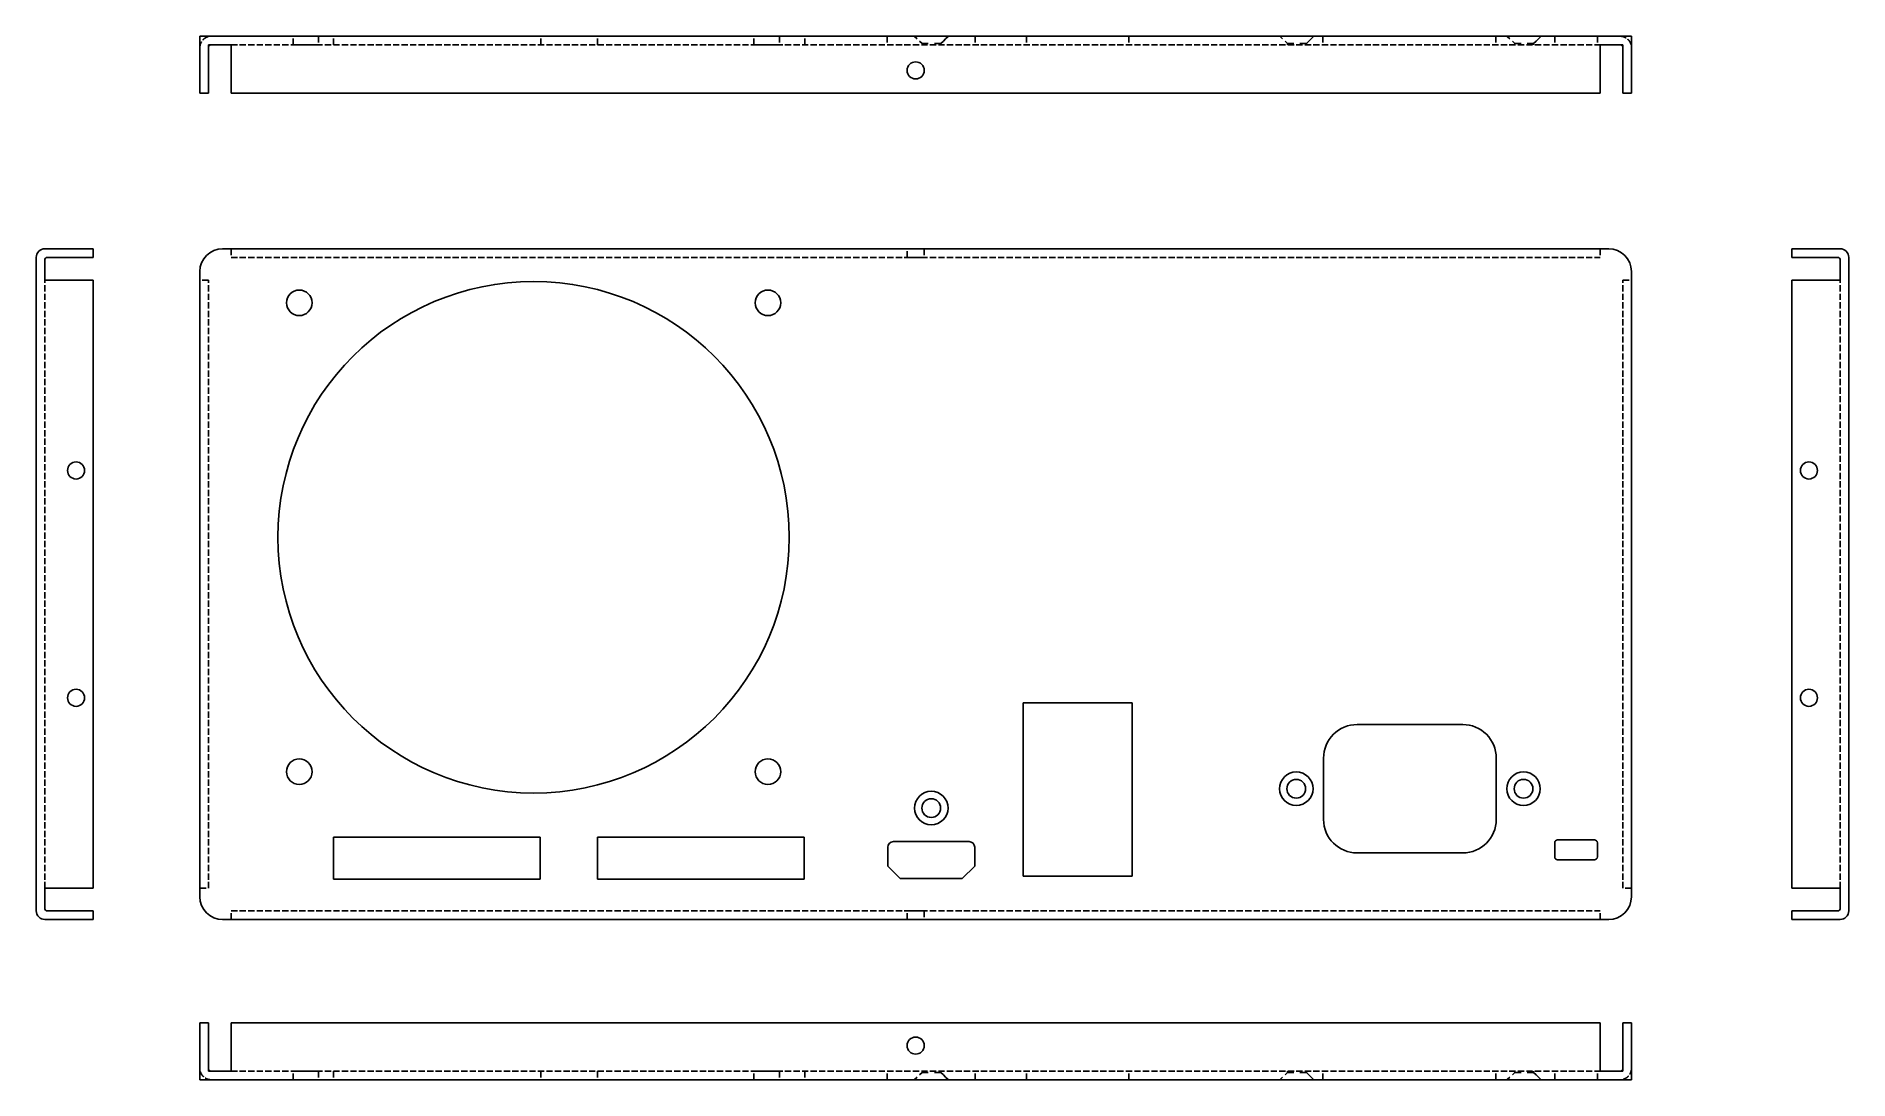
# Model space of a CAD drawing. Header units: millimetres. Extents: x 142 to 462, y -194 to -11.
import ezdxf

# ---------------------------------------------------------------- set-up
doc = ezdxf.new("R2010")
doc.units = ezdxf.units.MM
doc.layers.add('User.4', color=57, linetype='CONTINUOUS', true_color=0x484848)

msp = doc.modelspace()

# ---------------------------------------------------------------- linework, layer by layer
at = {"layer": 'User.4', "linetype": 'CONTINUOUS'}
for p, q in [((171.3, -10.9), (171.3, -20.9)), ((423.3, -10.9), (171.3, -10.9)), ((171.30373, -12.777903), (171.304872, -12.760487)), ((171.304872, -12.760487), (171.306165, -12.743082)), ((171.306165, -12.743082), (171.307611, -12.725689)), ((171.307611, -12.725689), (171.309208, -12.708308)), ((171.309208, -12.708308), (171.310956, -12.690943)), ((171.310956, -12.690943), (171.312856, -12.673594)), ((171.312856, -12.673594), (171.314908, -12.656261)), ((171.314908, -12.656261), (171.31711, -12.638948)), ((171.31711, -12.638948), (171.319464, -12.621654)), ((171.319464, -12.621654), (171.321968, -12.604381)), ((171.321968, -12.604381), (171.324623, -12.587131)), ((171.324623, -12.587131), (171.327429, -12.569905)), ((171.327429, -12.569905), (171.330384, -12.552704)), ((171.330384, -12.552704), (171.33349, -12.535529)), ((171.33349, -12.535529), (171.336746, -12.518382)), ((171.336746, -12.518382), (171.340151, -12.501264)), ((171.340151, -12.501264), (171.343705, -12.484177)), ((171.343705, -12.484177), (171.347408, -12.467121)), ((171.347408, -12.467121), (171.35126, -12.450098)), ((171.35126, -12.450098), (171.35526, -12.433109)), ((171.35526, -12.433109), (171.359409, -12.416156)), ((171.359409, -12.416156), (171.363705, -12.39924)), ((171.363705, -12.39924), (171.368148, -12.382362)), ((171.368148, -12.382362), (171.372739, -12.365523)), ((171.372739, -12.365523), (171.377477, -12.348725)), ((171.377477, -12.348725), (171.382361, -12.331969)), ((171.382361, -12.331969), (171.38739, -12.315257)), ((171.38739, -12.315257), (171.392566, -12.298588)), ((171.392566, -12.298588), (171.397887, -12.281966)), ((171.397887, -12.281966), (171.403353, -12.265391)), ((171.403353, -12.265391), (171.408963, -12.248864)), ((171.408963, -12.248864), (171.414717, -12.232386)), ((171.414717, -12.232386), (171.420615, -12.21596)), ((171.420615, -12.21596), (171.426656, -12.199585)), ((171.426656, -12.199585), (171.432839, -12.183264)), ((171.432839, -12.183264), (171.439165, -12.166998)), ((171.439165, -12.166998), (171.445632, -12.150787)), ((171.445632, -12.150787), (171.452241, -12.134633)), ((171.452241, -12.134633), (171.45899, -12.118538)), ((171.45899, -12.118538), (171.46588, -12.102502)), ((171.46588, -12.102502), (171.472909, -12.086527)), ((171.472909, -12.086527), (171.480077, -12.070614)), ((171.480077, -12.070614), (171.487384, -12.054763)), ((171.487384, -12.054763), (171.494829, -12.038978)), ((171.494829, -12.038978), (171.502412, -12.023258)), ((171.502412, -12.023258), (171.510131, -12.007604)), ((171.510131, -12.007604), (171.517987, -11.992019)), ((171.517987, -11.992019), (171.525978, -11.976503)), ((171.525978, -11.976503), (171.534105, -11.961057)), ((171.534105, -11.961057), (171.542366, -11.945682)), ((171.542366, -11.945682), (171.550761, -11.930381)), ((171.550761, -11.930381), (171.559289, -11.915153)), ((171.559289, -11.915153), (171.567949, -11.9)), ((171.567949, -11.9), (171.576742, -11.884923)), ((171.576742, -11.884923), (171.585665, -11.869924)), ((171.585665, -11.869924), (171.59472, -11.855003)), ((171.59472, -11.855003), (171.594951, -11.854626)), ((171.836622, -11.536722), (171.848575, -11.524004)), ((171.848575, -11.524004), (171.860638, -11.511391)), ((171.860638, -11.511391), (171.87281, -11.498883)), ((171.87281, -11.498883), (171.885091, -11.486482)), ((171.885091, -11.486482), (171.89748, -11.474188)), ((171.89748, -11.474188), (171.909976, -11.462004)), ((171.909976, -11.462004), (171.922578, -11.449928)), ((171.922578, -11.449928), (171.935284, -11.437963)), ((171.935284, -11.437963), (171.948095, -11.42611)), ((171.948095, -11.42611), (171.961008, -11.414368)), ((171.961008, -11.414368), (171.974024, -11.40274)), ((171.974024, -11.40274), (171.98714, -11.391226)), ((171.98714, -11.391226), (172.000356, -11.379827)), ((172.000356, -11.379827), (172.013672, -11.368543)), ((172.013672, -11.368543), (172.027085, -11.357376)), ((172.027085, -11.357376), (172.040595, -11.346327)), ((172.040595, -11.346327), (172.054201, -11.335396)), ((172.054201, -11.335396), (172.067902, -11.324584)), ((172.067902, -11.324584), (172.081697, -11.313892)), ((172.081697, -11.313892), (172.095585, -11.303321)), ((172.095585, -11.303321), (172.109564, -11.292871)), ((172.109564, -11.292871), (172.123634, -11.282544)), ((172.123634, -11.282544), (172.137794, -11.27234)), ((172.137794, -11.27234), (172.152042, -11.26226)), ((172.152042, -11.26226), (172.166377, -11.252305)), ((172.166377, -11.252305), (172.180799, -11.242475)), ((172.180799, -11.242475), (172.195306, -11.232771)), ((172.195306, -11.232771), (172.209898, -11.223195)), ((172.209898, -11.223195), (172.224572, -11.213746)), ((172.224572, -11.213746), (172.239328, -11.204425)), ((172.239328, -11.204425), (172.254165, -11.195234)), ((172.254165, -11.195234), (172.269081, -11.186172)), ((172.269081, -11.186172), (172.284076, -11.177241)), ((172.284076, -11.177241), (172.299149, -11.168441)), ((172.299149, -11.168441), (172.314297, -11.159773)), ((172.314297, -11.159773), (172.329521, -11.151237)), ((172.329521, -11.151237), (172.344819, -11.142835)), ((172.344819, -11.142835), (172.360189, -11.134567)), ((172.360189, -11.134567), (172.375631, -11.126433)), ((172.375631, -11.126433), (172.391143, -11.118434)), ((172.391143, -11.118434), (172.406725, -11.11057)), ((172.406725, -11.11057), (172.422374, -11.102843)), ((172.422374, -11.102843), (172.438091, -11.095253)), ((172.438091, -11.095253), (172.453873, -11.0878)), ((172.453873, -11.0878), (172.469719, -11.080485)), ((172.469719, -11.080485), (172.485629, -11.073309)), ((172.485629, -11.073309), (172.5016, -11.066272)), ((172.5016, -11.066272), (172.517633, -11.059375)), ((172.517633, -11.059375), (172.533725, -11.052617)), ((172.533725, -11.052617), (172.549875, -11.046001)), ((172.549875, -11.046001), (172.566083, -11.039525)), ((172.566083, -11.039525), (172.582346, -11.033192)), ((172.582346, -11.033192), (172.598664, -11.027)), ((172.598664, -11.027), (172.615036, -11.020951)), ((172.615036, -11.020951), (172.63146, -11.015045)), ((172.63146, -11.015045), (172.647934, -11.009283)), ((172.647934, -11.009283), (172.664458, -11.003665)), ((172.664458, -11.003665), (172.681031, -10.998191)), ((172.681031, -10.998191), (172.697651, -10.992862)), ((172.697651, -10.992862), (172.714316, -10.987678)), ((172.714316, -10.987678), (172.731027, -10.98264)), ((172.731027, -10.98264), (172.74778, -10.977748)), ((172.74778, -10.977748), (172.764576, -10.973002)), ((172.764576, -10.973002), (172.765002, -10.972884)), ((172.8, -20.9), (172.8, -12.4)), ((176.8, -12.4), (172.8, -12.4)), ((172.819369, -12.762181), (172.82059, -12.757992)), ((172.82059, -12.757992), (172.821848, -12.753814)), ((172.821848, -12.753814), (172.823142, -12.749647)), ((172.823142, -12.749647), (172.824472, -12.745492)), ((172.824472, -12.745492), (172.825838, -12.741348)), ((172.825838, -12.741348), (172.827241, -12.737216)), ((172.827241, -12.737216), (172.828679, -12.733097)), ((172.828679, -12.733097), (172.830154, -12.72899)), ((172.830154, -12.72899), (172.831664, -12.724896)), ((172.831664, -12.724896), (172.83321, -12.720816)), ((172.83321, -12.720816), (172.834791, -12.716749)), ((172.834791, -12.716749), (172.836408, -12.712697)), ((172.836408, -12.712697), (172.83806, -12.708658)), ((172.83806, -12.708658), (172.839748, -12.704634)), ((172.839748, -12.704634), (172.84147, -12.700625)), ((172.84147, -12.700625), (172.843227, -12.696632)), ((172.843227, -12.696632), (172.845019, -12.692653)), ((172.845019, -12.692653), (172.846846, -12.688691)), ((172.846846, -12.688691), (172.848707, -12.684744)), ((172.848707, -12.684744), (172.850603, -12.680814)), ((172.850603, -12.680814), (172.852533, -12.676901)), ((172.852533, -12.676901), (172.854497, -12.673005)), ((172.854497, -12.673005), (172.856495, -12.669126)), ((172.856495, -12.669126), (172.858526, -12.665264)), ((172.858526, -12.665264), (172.860591, -12.661421)), ((172.860591, -12.661421), (172.86269, -12.657595)), ((172.86269, -12.657595), (172.864822, -12.653788)), ((172.864822, -12.653788), (172.866987, -12.65)), ((172.866987, -12.65), (172.869185, -12.646231)), ((172.869185, -12.646231), (172.871416, -12.642481)), ((172.871416, -12.642481), (172.87368, -12.638751)), ((172.87368, -12.638751), (172.875976, -12.63504)), ((172.875976, -12.63504), (172.878304, -12.63135)), ((172.878304, -12.63135), (172.880665, -12.62768)), ((172.880665, -12.62768), (172.883057, -12.624032)), ((172.883057, -12.624032), (172.885481, -12.620404)), ((172.885481, -12.620404), (172.887937, -12.616797)), ((172.887937, -12.616797), (172.890424, -12.613212)), ((172.890424, -12.613212), (172.892942, -12.609649)), ((172.892942, -12.609649), (172.895492, -12.606107)), ((172.895492, -12.606107), (172.898072, -12.602589)), ((172.898072, -12.602589), (172.900682, -12.599092)), ((172.900682, -12.599092), (172.903323, -12.595619)), ((172.903323, -12.595619), (172.905995, -12.592169)), ((172.905995, -12.592169), (172.908696, -12.588743)), ((172.908696, -12.588743), (172.911427, -12.58534)), ((172.911427, -12.58534), (172.914188, -12.581961)), ((172.914188, -12.581961), (172.916978, -12.578606)), ((172.916978, -12.578606), (172.919797, -12.575276)), ((172.919797, -12.575276), (172.922645, -12.57197)), ((172.922645, -12.57197), (172.925522, -12.56869)), ((172.925522, -12.56869), (172.928428, -12.565435)), ((172.928428, -12.565435), (172.931361, -12.562205)), ((172.931361, -12.562205), (172.934323, -12.559001)), ((172.934323, -12.559001), (172.937313, -12.555823)), ((172.937313, -12.555823), (172.94033, -12.552671)), ((172.94033, -12.552671), (172.943375, -12.549545)), ((172.943375, -12.549545), (172.946447, -12.546447)), ((172.946447, -12.546447), (172.949545, -12.543375)), ((172.949545, -12.543375), (172.952671, -12.54033)), ((172.952671, -12.54033), (172.955823, -12.537313)), ((172.955823, -12.537313), (172.959001, -12.534323)), ((172.959001, -12.534323), (172.962205, -12.531361)), ((172.962205, -12.531361), (172.965435, -12.528428)), ((172.965435, -12.528428), (172.96869, -12.525522)), ((172.96869, -12.525522), (172.97197, -12.522645)), ((172.97197, -12.522645), (172.975276, -12.519797)), ((172.975276, -12.519797), (172.978606, -12.516978)), ((172.978606, -12.516978), (172.981961, -12.514188)), ((172.981961, -12.514188), (172.98534, -12.511427)), ((172.98534, -12.511427), (172.988743, -12.508696)), ((172.988743, -12.508696), (172.992169, -12.505995)), ((172.992169, -12.505995), (172.995619, -12.503323)), ((172.995619, -12.503323), (172.999092, -12.500682)), ((172.999092, -12.500682), (173.002589, -12.498072)), ((173.002589, -12.498072), (173.006107, -12.495492)), ((173.006107, -12.495492), (173.009649, -12.492942)), ((173.009649, -12.492942), (173.013212, -12.490424)), ((173.013212, -12.490424), (173.016797, -12.487937)), ((173.016797, -12.487937), (173.020404, -12.485481)), ((173.020404, -12.485481), (173.024032, -12.483057)), ((173.024032, -12.483057), (173.02768, -12.480665)), ((173.02768, -12.480665), (173.03135, -12.478304)), ((173.03135, -12.478304), (173.03504, -12.475976)), ((173.03504, -12.475976), (173.038751, -12.47368)), ((173.038751, -12.47368), (173.042481, -12.471416)), ((173.042481, -12.471416), (173.046231, -12.469185)), ((173.046231, -12.469185), (173.05, -12.466987)), ((173.05, -12.466987), (173.053788, -12.464822)), ((173.053788, -12.464822), (173.057595, -12.46269)), ((173.057595, -12.46269), (173.061421, -12.460591)), ((173.061421, -12.460591), (173.065264, -12.458526)), ((173.065264, -12.458526), (173.069126, -12.456495)), ((173.069126, -12.456495), (173.073005, -12.454497)), ((173.073005, -12.454497), (173.076901, -12.452533)), ((173.076901, -12.452533), (173.080814, -12.450603)), ((173.080814, -12.450603), (173.084744, -12.448707)), ((173.084744, -12.448707), (173.088691, -12.446846)), ((173.088691, -12.446846), (173.092653, -12.445019)), ((173.092653, -12.445019), (173.096632, -12.443227)), ((173.096632, -12.443227), (173.100625, -12.44147)), ((173.100625, -12.44147), (173.104634, -12.439748)), ((173.104634, -12.439748), (173.108658, -12.43806)), ((173.108658, -12.43806), (173.112697, -12.436408)), ((173.112697, -12.436408), (173.116749, -12.434791)), ((173.116749, -12.434791), (173.120816, -12.43321)), ((173.120816, -12.43321), (173.124896, -12.431664)), ((173.124896, -12.431664), (173.12899, -12.430154)), ((173.12899, -12.430154), (173.133097, -12.428679)), ((173.133097, -12.428679), (173.137216, -12.427241)), ((173.137216, -12.427241), (173.141348, -12.425838)), ((173.141348, -12.425838), (173.145492, -12.424472)), ((173.145492, -12.424472), (173.149647, -12.423142)), ((173.149647, -12.423142), (173.153814, -12.421848)), ((173.153814, -12.421848), (173.157992, -12.42059)), ((173.157992, -12.42059), (173.162181, -12.419369)), ((173.158526, -10.90501), (173.17594, -10.903851)), ((173.162181, -12.419369), (173.166381, -12.418185)), ((173.166381, -12.418185), (173.17059, -12.417037)), ((173.17059, -12.417037), (173.17481, -12.415926)), ((173.17481, -12.415926), (173.179039, -12.414852)), ((173.17594, -10.903851), (173.193365, -10.902845)), ((173.179039, -12.414852), (173.183277, -12.413815)), ((173.183277, -12.413815), (173.187524, -12.412815)), ((173.187524, -12.412815), (173.19178, -12.411852)), ((173.19178, -12.411852), (173.196044, -12.410926)), ((173.193365, -10.902845), (173.210797, -10.90199)), ((173.196044, -12.410926), (173.200316, -12.410038)), ((173.200316, -12.410038), (173.204596, -12.409186)), ((173.204596, -12.409186), (173.208882, -12.408373)), ((173.208882, -12.408373), (173.213176, -12.407596)), ((173.210797, -10.90199), (173.228236, -10.901288)), ((173.213176, -12.407596), (173.217476, -12.406857)), ((173.217476, -12.406857), (173.221783, -12.406156)), ((173.221783, -12.406156), (173.226095, -12.405492)), ((173.226095, -12.405492), (173.230413, -12.404866)), ((173.228236, -10.901288), (173.24568, -10.900738)), ((173.230413, -12.404866), (173.234737, -12.404278)), ((173.234737, -12.404278), (173.239065, -12.403727)), ((173.239065, -12.403727), (173.243398, -12.403214)), ((173.243398, -12.403214), (173.247736, -12.402739)), ((173.24568, -10.900738), (173.263129, -10.90034)), ((173.247736, -12.402739), (173.252077, -12.402302)), ((173.252077, -12.402302), (173.256422, -12.401903)), ((173.256422, -12.401903), (173.26077, -12.401541)), ((173.26077, -12.401541), (173.265122, -12.401218)), ((173.263129, -10.90034), (173.280581, -10.900094)), ((173.265122, -12.401218), (173.269476, -12.400933)), ((173.269476, -12.400933), (173.273832, -12.400685)), ((173.273832, -12.400685), (173.27819, -12.400476)), ((173.27819, -12.400476), (173.28255, -12.400305)), ((173.280581, -10.900094), (173.298034, -10.900001)), ((173.28255, -12.400305), (173.286912, -12.400171)), ((173.286912, -12.400171), (173.291274, -12.400076)), ((173.291274, -12.400076), (173.295637, -12.400019)), ((173.295637, -12.400019), (173.3, -12.4)), ((173.298034, -10.900001), (173.3, -10.9)), ((176.8, -12.4), (177.9, -12.4)), ((176.8, -20.9), (176.8, -12.4)), ((178.3, -12.4), (179.4, -12.4)), ((179.8, -12.4), (180.9, -12.4)), ((181.3, -12.4), (182.4, -12.4)), ((182.8, -12.4), (183.9, -12.4)), ((184.3, -12.4), (185.4, -12.4)), ((185.8, -12.4), (186.9, -12.4)), ((187.3, -12.4), (188.4, -12.4)), ((187.7, -10.9), (188.8, -10.9)), ((187.7, -12.4), (187.7, -11.3)), ((189.193019, -12.4), (188.093019, -12.4)), ((188.8, -12.4), (189.9, -12.4)), ((189.2, -10.9), (190.3, -10.9)), ((190.693019, -12.4), (189.593019, -12.4)), ((190.3, -12.4), (191.4, -12.4)), ((190.7, -10.9), (191.8, -10.9)), ((192.193019, -12.4), (191.093019, -12.4)), ((191.8, -12.4), (192.9, -12.4)), ((192.193019, -10.9), (192.193019, -12)), ((193.3, -12.4), (194.4, -12.4)), ((194.8, -12.4), (194.8, -11.3)), ((194.8, -12.4), (195.9, -12.4)), ((196.3, -12.4), (197.4, -12.4)), ((197.8, -12.4), (198.9, -12.4)), ((199.3, -12.4), (200.4, -12.4)), ((200.8, -12.4), (201.9, -12.4)), ((202.3, -12.4), (203.4, -12.4)), ((203.8, -12.4), (204.9, -12.4)), ((205.3, -12.4), (206.4, -12.4)), ((206.8, -12.4), (207.9, -12.4)), ((208.3, -12.4), (209.4, -12.4)), ((209.8, -12.4), (210.9, -12.4)), ((211.3, -12.4), (212.4, -12.4)), ((212.8, -12.4), (213.9, -12.4)), ((214.3, -12.4), (215.4, -12.4)), ((215.8, -12.4), (216.9, -12.4)), ((217.3, -12.4), (218.4, -12.4)), ((218.8, -12.4), (219.9, -12.4)), ((220.3, -12.4), (221.4, -12.4)), ((221.8, -12.4), (222.9, -12.4)), ((223.3, -12.4), (224.4, -12.4)), ((224.8, -12.4), (225.9, -12.4)), ((226.3, -12.4), (227.4, -12.4)), ((227.8, -12.4), (228.9, -12.4)), ((229.3, -12.4), (230.4, -12.4)), ((230.8, -12.4), (231.9, -12.4)), ((231.3, -12.4), (231.3, -11.3)), ((232.3, -12.4), (233.4, -12.4)), ((233.8, -12.4), (234.9, -12.4)), ((235.3, -12.4), (236.4, -12.4)), ((236.8, -12.4), (237.9, -12.4)), ((238.3, -12.4), (239.4, -12.4)), ((239.8, -12.4), (240.9, -12.4)), ((241.3, -12.4), (241.3, -11.3)), ((241.3, -12.4), (242.4, -12.4)), ((242.8, -12.4), (243.9, -12.4)), ((244.3, -12.4), (245.4, -12.4)), ((245.8, -12.4), (246.9, -12.4)), ((247.3, -12.4), (248.4, -12.4)), ((248.8, -12.4), (249.9, -12.4)), ((250.3, -12.4), (251.4, -12.4)), ((251.8, -12.4), (252.9, -12.4)), ((253.3, -12.4), (254.4, -12.4)), ((254.8, -12.4), (255.9, -12.4)), ((256.3, -12.4), (257.4, -12.4)), ((257.8, -12.4), (258.9, -12.4)), ((259.3, -12.4), (260.4, -12.4)), ((260.8, -12.4), (261.9, -12.4)), ((262.3, -12.4), (263.4, -12.4)), ((263.8, -12.4), (264.9, -12.4)), ((265.3, -12.4), (266.4, -12.4)), ((266.8, -12.4), (267.9, -12.4)), ((268.3, -12.4), (269.4, -12.4)), ((268.810472, -10.9), (269.910472, -10.9)), ((268.810472, -12.4), (268.810472, -11.3)), ((270.303491, -12.4), (269.203491, -12.4)), ((269.8, -12.4), (270.9, -12.4)), ((270.310472, -10.9), (271.410472, -10.9)), ((271.803491, -12.4), (270.703491, -12.4)), ((271.3, -12.4), (272.4, -12.4)), ((271.810472, -10.9), (272.910472, -10.9)), ((273.303491, -12.4), (272.203491, -12.4)), ((272.8, -12.4), (273.9, -12.4)), ((273.303491, -10.9), (273.303491, -12)), ((274.3, -12.4), (275.4, -12.4)), ((275.8, -12.4), (276.9, -12.4)), ((277.3, -12.4), (278.4, -12.4)), ((277.8, -12.4), (277.8, -11.3)), ((278.8, -12.4), (279.9, -12.4)), ((280.3, -12.4), (281.4, -12.4)), ((281.8, -12.4), (282.9, -12.4)), ((283.3, -12.4), (284.4, -12.4)), ((284.8, -12.4), (285.9, -12.4)), ((286.3, -12.4), (287.4, -12.4)), ((287.8, -12.4), (288.9, -12.4)), ((289.3, -12.4), (290.4, -12.4)), ((290.8, -12.4), (291.9, -12.4)), ((292.3, -10.9), (292.3, -12)), ((292.3, -12.4), (293.4, -12.4)), ((293.8, -12.4), (294.9, -12.4)), ((295.3, -12.4), (296.4, -12.4)), ((296.8, -12.4), (297.9, -12.4)), ((297.541761, -11.364251), (297.097258, -10.919752)), ((298.430745, -12.189749), (297.986242, -11.745215)), ((298.3, -12.4), (299.4, -12.4)), ((298.430745, -12.189749), (299.510242, -12.189749)), ((298.430745, -12.253249), (298.430745, -12.189749)), ((298.430745, -12.316714), (298.430745, -12.253249)), ((298.430745, -12.380249), (298.430745, -12.253249)), ((298.430745, -12.380249), (298.430745, -12.316714)), ((299.8, -12.4), (300.9, -12.4)), ((300.589736, -12.189749), (301.73273, -12.189749)), ((301.3, -12.4), (302.4, -12.4)), ((301.73273, -12.189749), (302.177233, -11.745215)), ((301.73273, -12.253249), (301.73273, -12.189749)), ((301.73273, -12.316714), (301.73273, -12.253249)), ((301.73273, -12.380249), (301.73273, -12.316714)), ((302.177233, -11.745215), (302.558239, -11.364251)), ((302.558239, -11.364251), (303.002742, -10.919752)), ((302.8, -12.4), (303.9, -12.4)), ((304.3, -12.4), (305.4, -12.4)), ((305.8, -12.4), (306.9, -12.4)), ((307.3, -12.4), (308.4, -12.4)), ((307.8, -10.9), (307.8, -12)), ((308.8, -12.4), (309.9, -12.4)), ((310.3, -12.4), (311.4, -12.4)), ((311.8, -12.4), (312.9, -12.4)), ((313.3, -12.4), (314.4, -12.4)), ((314.8, -12.4), (315.9, -12.4)), ((316.3, -12.4), (317.4, -12.4)), ((316.8, -10.9), (316.8, -12)), ((317.8, -12.4), (318.9, -12.4)), ((319.3, -12.4), (320.4, -12.4)), ((320.8, -12.4), (321.9, -12.4)), ((322.3, -12.4), (323.4, -12.4)), ((323.8, -12.4), (324.9, -12.4)), ((325.3, -12.4), (326.4, -12.4)), ((326.8, -12.4), (327.9, -12.4)), ((328.3, -12.4), (329.4, -12.4)), ((329.8, -12.4), (330.9, -12.4)), ((331.3, -12.4), (332.4, -12.4)), ((332.8, -12.4), (333.9, -12.4)), ((334.3, -12.4), (335.4, -12.4)), ((334.8, -10.9), (334.8, -12)), ((335.8, -12.4), (336.9, -12.4)), ((337.3, -12.4), (338.4, -12.4)), ((338.8, -12.4), (339.9, -12.4)), ((340.3, -12.4), (341.4, -12.4)), ((341.8, -12.4), (342.9, -12.4)), ((343.3, -12.4), (344.4, -12.4)), ((344.8, -12.4), (345.9, -12.4)), ((346.3, -12.4), (347.4, -12.4)), ((347.8, -12.4), (348.9, -12.4)), ((349.3, -12.4), (350.4, -12.4)), ((350.8, -12.4), (351.9, -12.4)), ((352.3, -12.4), (353.4, -12.4)), ((353.8, -12.4), (354.9, -12.4)), ((355.3, -12.4), (356.4, -12.4)), ((356.8, -12.4), (357.9, -12.4)), ((358.3, -12.4), (359.4, -12.4)), ((359.8, -12.4), (360.9, -12.4)), ((361.3, -12.4), (362.4, -12.4)), ((361.891761, -11.364251), (361.447258, -10.919752)), ((362.780745, -12.189749), (362.336242, -11.745215)), ((362.780745, -12.189749), (363.860242, -12.189749)), ((362.780745, -12.253249), (362.780745, -12.189749)), ((362.780745, -12.316714), (362.780745, -12.253249)), ((362.780745, -12.380249), (362.780745, -12.253249)), ((362.780745, -12.380249), (362.780745, -12.316714)), ((362.8, -12.4), (363.9, -12.4)), ((364.3, -12.4), (365.4, -12.4)), ((364.939736, -12.189749), (366.08273, -12.189749)), ((365.8, -12.4), (366.9, -12.4)), ((366.08273, -12.189749), (366.527233, -11.745215)), ((366.08273, -12.253249), (366.08273, -12.189749)), ((366.08273, -12.316714), (366.08273, -12.253249)), ((366.08273, -12.380249), (366.08273, -12.316714)), ((366.527233, -11.745215), (366.908239, -11.364251)), ((366.908239, -11.364251), (367.352742, -10.919752)), ((367.3, -12.4), (368.4, -12.4)), ((368.8, -12.4), (369.9, -12.4)), ((369, -10.9), (369, -12)), ((370.3, -12.4), (371.4, -12.4)), ((371.8, -12.4), (372.9, -12.4)), ((373.3, -12.4), (374.4, -12.4)), ((374.8, -12.4), (375.9, -12.4)), ((376.3, -12.4), (377.4, -12.4)), ((377.8, -12.4), (378.9, -12.4)), ((379.3, -12.4), (380.4, -12.4)), ((380.8, -12.4), (381.9, -12.4)), ((382.3, -12.4), (383.4, -12.4)), ((383.8, -12.4), (384.9, -12.4)), ((385.3, -12.4), (386.4, -12.4)), ((386.8, -12.4), (387.9, -12.4)), ((388.3, -12.4), (389.4, -12.4)), ((389.8, -12.4), (390.9, -12.4)), ((391.3, -12.4), (392.4, -12.4)), ((392.8, -12.4), (393.9, -12.4)), ((394.3, -12.4), (395.4, -12.4)), ((395.8, -12.4), (396.9, -12.4)), ((397.3, -12.4), (398.4, -12.4)), ((398.8, -12.4), (399.9, -12.4)), ((399.4, -10.9), (399.4, -12)), ((400.3, -12.4), (401.4, -12.4)), ((401.891761, -11.364251), (401.447258, -10.919752)), ((401.8, -12.4), (402.9, -12.4)), ((402.780745, -12.189749), (402.336242, -11.745215)), ((402.780745, -12.189749), (403.860242, -12.189749)), ((402.780745, -12.253249), (402.780745, -12.189749)), ((402.780745, -12.316714), (402.780745, -12.253249)), ((402.780745, -12.380249), (402.780745, -12.253249)), ((402.780745, -12.380249), (402.780745, -12.316714)), ((403.3, -12.4), (404.4, -12.4)), ((404.8, -12.4), (405.9, -12.4)), ((404.939736, -12.189749), (406.08273, -12.189749)), ((406.08273, -12.189749), (406.527233, -11.745215)), ((406.08273, -12.253249), (406.08273, -12.189749)), ((406.08273, -12.316714), (406.08273, -12.253249)), ((406.08273, -12.380249), (406.08273, -12.316714)), ((406.3, -12.4), (407.4, -12.4)), ((406.527233, -11.745215), (406.908239, -11.364251)), ((406.908239, -11.364251), (407.352742, -10.919752)), ((407.8, -12.4), (408.9, -12.4)), ((409.3, -12.4), (410.4, -12.4)), ((409.8, -10.9), (409.8, -12)), ((410.8, -12.4), (411.9, -12.4)), ((412.3, -12.4), (413.4, -12.4)), ((413.8, -12.4), (414.9, -12.4)), ((415.3, -12.4), (416.4, -12.4)), ((416.8, -12.4), (417.8, -12.4)), ((417.3, -10.9), (417.3, -12)), ((417.8, -20.9), (417.8, -12.4)), ((421.8, -12.4), (417.8, -12.4)), ((421.3, -10.9), (421.317453, -10.900076)), ((421.3, -12.4), (421.304363, -12.400019)), ((421.304363, -12.400019), (421.308726, -12.400076)), ((421.308726, -12.400076), (421.313088, -12.400171)), ((421.313088, -12.400171), (421.31745, -12.400305)), ((421.31745, -12.400305), (421.32181, -12.400476)), ((421.317453, -10.900076), (421.334905, -10.900305)), ((421.32181, -12.400476), (421.326168, -12.400685)), ((421.326168, -12.400685), (421.330524, -12.400933)), ((421.330524, -12.400933), (421.334878, -12.401218)), ((421.334878, -12.401218), (421.33923, -12.401541)), ((421.334905, -10.900305), (421.352354, -10.900685)), ((421.33923, -12.401541), (421.343578, -12.401903)), ((421.343578, -12.401903), (421.347923, -12.402302)), ((421.347923, -12.402302), (421.352264, -12.402739)), ((421.352264, -12.402739), (421.356602, -12.403214)), ((421.352354, -10.900685), (421.369799, -10.901218)), ((421.356602, -12.403214), (421.360935, -12.403727)), ((421.360935, -12.403727), (421.365263, -12.404278)), ((421.365263, -12.404278), (421.369587, -12.404866)), ((421.369587, -12.404866), (421.373905, -12.405492)), ((421.369799, -10.901218), (421.387239, -10.901904)), ((421.373905, -12.405492), (421.378217, -12.406156)), ((421.378217, -12.406156), (421.382524, -12.406857)), ((421.382524, -12.406857), (421.386824, -12.407596)), ((421.386824, -12.407596), (421.391118, -12.408373)), ((421.387239, -10.901904), (421.404672, -10.902741)), ((421.391118, -12.408373), (421.395404, -12.409186)), ((421.395404, -12.409186), (421.399684, -12.410038)), ((421.399684, -12.410038), (421.403956, -12.410926)), ((421.403956, -12.410926), (421.40822, -12.411852)), ((421.404672, -10.902741), (421.422097, -10.90373)), ((421.40822, -12.411852), (421.412476, -12.412815)), ((421.412476, -12.412815), (421.416723, -12.413815)), ((421.416723, -12.413815), (421.420961, -12.414852)), ((421.420961, -12.414852), (421.42519, -12.415926)), ((421.422097, -10.90373), (421.439513, -10.904872)), ((421.42519, -12.415926), (421.42941, -12.417037)), ((421.42941, -12.417037), (421.433619, -12.418185)), ((421.433619, -12.418185), (421.437819, -12.419369)), ((421.437819, -12.419369), (421.442008, -12.42059)), ((421.439513, -10.904872), (421.456918, -10.906165)), ((421.442008, -12.42059), (421.446186, -12.421848)), ((421.446186, -12.421848), (421.450353, -12.423142)), ((421.450353, -12.423142), (421.454508, -12.424472)), ((421.454508, -12.424472), (421.458652, -12.425838)), ((421.456918, -10.906165), (421.474311, -10.907611)), ((421.458652, -12.425838), (421.462784, -12.427241)), ((421.462784, -12.427241), (421.466903, -12.428679)), ((421.466903, -12.428679), (421.47101, -12.430154)), ((421.47101, -12.430154), (421.475104, -12.431664)), ((421.474311, -10.907611), (421.491692, -10.909208)), ((421.475104, -12.431664), (421.479184, -12.43321)), ((421.479184, -12.43321), (421.483251, -12.434791)), ((421.483251, -12.434791), (421.487303, -12.436408)), ((421.487303, -12.436408), (421.491342, -12.43806)), ((421.491342, -12.43806), (421.495366, -12.439748)), ((421.491692, -10.909208), (421.509057, -10.910956)), ((421.495366, -12.439748), (421.499375, -12.44147)), ((421.499375, -12.44147), (421.503368, -12.443227)), ((421.503368, -12.443227), (421.507347, -12.445019)), ((421.507347, -12.445019), (421.511309, -12.446846)), ((421.509057, -10.910956), (421.526406, -10.912856)), ((421.511309, -12.446846), (421.515256, -12.448707)), ((421.515256, -12.448707), (421.519186, -12.450603)), ((421.519186, -12.450603), (421.523099, -12.452533)), ((421.523099, -12.452533), (421.526995, -12.454497)), ((421.526406, -10.912856), (421.543739, -10.914908)), ((421.526995, -12.454497), (421.530874, -12.456495)), ((421.530874, -12.456495), (421.534736, -12.458526)), ((421.534736, -12.458526), (421.538579, -12.460591)), ((421.538579, -12.460591), (421.542405, -12.46269)), ((421.542405, -12.46269), (421.546212, -12.464822)), ((421.543739, -10.914908), (421.561052, -10.91711)), ((421.546212, -12.464822), (421.55, -12.466987)), ((421.55, -12.466987), (421.553769, -12.469185)), ((421.553769, -12.469185), (421.557519, -12.471416)), ((421.557519, -12.471416), (421.561249, -12.47368)), ((421.561052, -10.91711), (421.578346, -10.919464)), ((421.561249, -12.47368), (421.56496, -12.475976)), ((421.56496, -12.475976), (421.56865, -12.478304)), ((421.56865, -12.478304), (421.57232, -12.480665)), ((421.57232, -12.480665), (421.575968, -12.483057)), ((421.575968, -12.483057), (421.579596, -12.485481)), ((421.578346, -10.919464), (421.595619, -10.921968)), ((421.579596, -12.485481), (421.583203, -12.487937)), ((421.583203, -12.487937), (421.586788, -12.490424)), ((421.586788, -12.490424), (421.590351, -12.492942)), ((421.590351, -12.492942), (421.593893, -12.495492)), ((421.593893, -12.495492), (421.597411, -12.498072)), ((421.595619, -10.921968), (421.612869, -10.924623)), ((421.597411, -12.498072), (421.600908, -12.500682)), ((421.600908, -12.500682), (421.604381, -12.503323)), ((421.604381, -12.503323), (421.607831, -12.505995)), ((421.607831, -12.505995), (421.611257, -12.508696)), ((421.611257, -12.508696), (421.61466, -12.511427)), ((421.612869, -10.924623), (421.630095, -10.927429)), ((421.61466, -12.511427), (421.618039, -12.514188)), ((421.618039, -12.514188), (421.621394, -12.516978)), ((421.621394, -12.516978), (421.624724, -12.519797)), ((421.624724, -12.519797), (421.62803, -12.522645)), ((421.62803, -12.522645), (421.63131, -12.525522)), ((421.630095, -10.927429), (421.647296, -10.930384)), ((421.63131, -12.525522), (421.634565, -12.528428)), ((421.634565, -12.528428), (421.637795, -12.531361)), ((421.637795, -12.531361), (421.640999, -12.534323)), ((421.640999, -12.534323), (421.644177, -12.537313)), ((421.644177, -12.537313), (421.647329, -12.54033)), ((421.647296, -10.930384), (421.664471, -10.93349)), ((421.647329, -12.54033), (421.650455, -12.543375)), ((421.650455, -12.543375), (421.653553, -12.546447)), ((421.653553, -12.546447), (421.656625, -12.549545)), ((421.656625, -12.549545), (421.65967, -12.552671)), ((421.65967, -12.552671), (421.662687, -12.555823)), ((421.662687, -12.555823), (421.665677, -12.559001)), ((421.664471, -10.93349), (421.681618, -10.936746)), ((421.665677, -12.559001), (421.668639, -12.562205)), ((421.668639, -12.562205), (421.671572, -12.565435)), ((421.671572, -12.565435), (421.674478, -12.56869)), ((421.674478, -12.56869), (421.677355, -12.57197)), ((421.677355, -12.57197), (421.680203, -12.575276)), ((421.680203, -12.575276), (421.683022, -12.578606)), ((421.681618, -10.936746), (421.698736, -10.940151)), ((421.683022, -12.578606), (421.685812, -12.581961)), ((421.685812, -12.581961), (421.688573, -12.58534)), ((421.688573, -12.58534), (421.691304, -12.588743)), ((421.691304, -12.588743), (421.694005, -12.592169)), ((421.694005, -12.592169), (421.696677, -12.595619)), ((421.696677, -12.595619), (421.699318, -12.599092)), ((421.698736, -10.940151), (421.715823, -10.943705)), ((421.699318, -12.599092), (421.701928, -12.602589)), ((421.701928, -12.602589), (421.704508, -12.606107)), ((421.704508, -12.606107), (421.707058, -12.609649)), ((421.707058, -12.609649), (421.709576, -12.613212)), ((421.709576, -12.613212), (421.712063, -12.616797)), ((421.712063, -12.616797), (421.714519, -12.620404)), ((421.714519, -12.620404), (421.716943, -12.624032)), ((421.715823, -10.943705), (421.732879, -10.947408)), ((421.716943, -12.624032), (421.719335, -12.62768)), ((421.719335, -12.62768), (421.721696, -12.63135)), ((421.721696, -12.63135), (421.724024, -12.63504)), ((421.724024, -12.63504), (421.72632, -12.638751)), ((421.72632, -12.638751), (421.728584, -12.642481)), ((421.728584, -12.642481), (421.730815, -12.646231)), ((421.730815, -12.646231), (421.733013, -12.65)), ((421.732879, -10.947408), (421.749902, -10.95126)), ((421.733013, -12.65), (421.735178, -12.653788)), ((421.735178, -12.653788), (421.73731, -12.657595)), ((421.73731, -12.657595), (421.739409, -12.661421)), ((421.739409, -12.661421), (421.741474, -12.665264)), ((421.741474, -12.665264), (421.743505, -12.669126)), ((421.743505, -12.669126), (421.745503, -12.673005)), ((421.745503, -12.673005), (421.747467, -12.676901)), ((421.747467, -12.676901), (421.749397, -12.680814)), ((421.749397, -12.680814), (421.751293, -12.684744)), ((421.749902, -10.95126), (421.766891, -10.95526)), ((421.751293, -12.684744), (421.753154, -12.688691)), ((421.753154, -12.688691), (421.754981, -12.692653)), ((421.754981, -12.692653), (421.756773, -12.696632)), ((421.756773, -12.696632), (421.75853, -12.700625)), ((421.75853, -12.700625), (421.760252, -12.704634)), ((421.760252, -12.704634), (421.76194, -12.708658)), ((421.76194, -12.708658), (421.763592, -12.712697)), ((421.763592, -12.712697), (421.765209, -12.716749)), ((421.765209, -12.716749), (421.76679, -12.720816)), ((421.76679, -12.720816), (421.768336, -12.724896)), ((421.766891, -10.95526), (421.783844, -10.959409)), ((421.768336, -12.724896), (421.769846, -12.72899)), ((421.769846, -12.72899), (421.771321, -12.733097)), ((421.771321, -12.733097), (421.772759, -12.737216)), ((421.772759, -12.737216), (421.774162, -12.741348)), ((421.774162, -12.741348), (421.775528, -12.745492)), ((421.775528, -12.745492), (421.776858, -12.749647)), ((421.776858, -12.749647), (421.778152, -12.753814)), ((421.778152, -12.753814), (421.77941, -12.757992)), ((421.77941, -12.757992), (421.780631, -12.762181)), ((421.783844, -10.959409), (421.80076, -10.963705)), ((421.8, -20.9), (421.8, -12.4)), ((421.80076, -10.963705), (421.817638, -10.968148)), ((421.817638, -10.968148), (421.834477, -10.972739)), ((421.834477, -10.972739), (421.851275, -10.977477)), ((421.851275, -10.977477), (421.868031, -10.982361)), ((421.868031, -10.982361), (421.884743, -10.98739)), ((421.884743, -10.98739), (421.901412, -10.992566)), ((421.901412, -10.992566), (421.918034, -10.997887)), ((421.918034, -10.997887), (421.934609, -11.003353)), ((421.934609, -11.003353), (421.951136, -11.008963)), ((421.951136, -11.008963), (421.967614, -11.014717)), ((421.967614, -11.014717), (421.98404, -11.020615)), ((421.98404, -11.020615), (422.000415, -11.026656)), ((422.000415, -11.026656), (422.016736, -11.032839)), ((422.016736, -11.032839), (422.033002, -11.039165)), ((422.033002, -11.039165), (422.049213, -11.045632)), ((422.049213, -11.045632), (422.065367, -11.052241)), ((422.065367, -11.052241), (422.081462, -11.05899)), ((422.081462, -11.05899), (422.097498, -11.06588)), ((422.097498, -11.06588), (422.113473, -11.072909)), ((422.113473, -11.072909), (422.129386, -11.080077)), ((422.129386, -11.080077), (422.145237, -11.087384)), ((422.145237, -11.087384), (422.161022, -11.094829)), ((422.161022, -11.094829), (422.176742, -11.102412)), ((422.176742, -11.102412), (422.192396, -11.110131)), ((422.192396, -11.110131), (422.207981, -11.117987)), ((422.207981, -11.117987), (422.223497, -11.125978)), ((422.223497, -11.125978), (422.238943, -11.134105)), ((422.238943, -11.134105), (422.254318, -11.142366)), ((422.254318, -11.142366), (422.269619, -11.150761)), ((422.269619, -11.150761), (422.284847, -11.159289)), ((422.284847, -11.159289), (422.3, -11.167949)), ((422.3, -11.167949), (422.315077, -11.176742)), ((422.315077, -11.176742), (422.330076, -11.185665)), ((422.330076, -11.185665), (422.344997, -11.19472)), ((422.344997, -11.19472), (422.345374, -11.194951)), ((422.663278, -11.436622), (422.675996, -11.448575)), ((422.675996, -11.448575), (422.688609, -11.460638)), ((422.688609, -11.460638), (422.701117, -11.47281)), ((422.701117, -11.47281), (422.713518, -11.485091)), ((422.713518, -11.485091), (422.725812, -11.49748)), ((422.725812, -11.49748), (422.737996, -11.509976)), ((422.737996, -11.509976), (422.750072, -11.522578)), ((422.750072, -11.522578), (422.762037, -11.535284)), ((422.762037, -11.535284), (422.77389, -11.548095)), ((422.77389, -11.548095), (422.785632, -11.561008)), ((422.785632, -11.561008), (422.79726, -11.574024)), ((422.79726, -11.574024), (422.808774, -11.58714)), ((422.808774, -11.58714), (422.820173, -11.600356)), ((422.820173, -11.600356), (422.831457, -11.613672)), ((422.831457, -11.613672), (422.842624, -11.627085)), ((422.842624, -11.627085), (422.853673, -11.640595)), ((422.853673, -11.640595), (422.864604, -11.654201)), ((422.864604, -11.654201), (422.875416, -11.667902)), ((422.875416, -11.667902), (422.886108, -11.681697)), ((422.886108, -11.681697), (422.896679, -11.695585)), ((422.896679, -11.695585), (422.907129, -11.709564)), ((422.907129, -11.709564), (422.917456, -11.723634)), ((422.917456, -11.723634), (422.92766, -11.737794)), ((422.92766, -11.737794), (422.93774, -11.752042)), ((422.93774, -11.752042), (422.947695, -11.766377)), ((422.947695, -11.766377), (422.957525, -11.780799)), ((422.957525, -11.780799), (422.967229, -11.795306)), ((422.967229, -11.795306), (422.976805, -11.809898)), ((422.976805, -11.809898), (422.986254, -11.824572)), ((422.986254, -11.824572), (422.995575, -11.839328)), ((422.995575, -11.839328), (423.004766, -11.854165)), ((423.004766, -11.854165), (423.013828, -11.869081)), ((423.013828, -11.869081), (423.022759, -11.884076)), ((423.022759, -11.884076), (423.031559, -11.899149)), ((423.031559, -11.899149), (423.040227, -11.914297)), ((423.040227, -11.914297), (423.048763, -11.929521)), ((423.048763, -11.929521), (423.057165, -11.944819)), ((423.057165, -11.944819), (423.065433, -11.960189)), ((423.065433, -11.960189), (423.073567, -11.975631)), ((423.073567, -11.975631), (423.081566, -11.991143)), ((423.081566, -11.991143), (423.08943, -12.006725)), ((423.08943, -12.006725), (423.097157, -12.022374)), ((423.097157, -12.022374), (423.104747, -12.038091)), ((423.104747, -12.038091), (423.1122, -12.053873)), ((423.1122, -12.053873), (423.119515, -12.069719)), ((423.119515, -12.069719), (423.126691, -12.085629)), ((423.126691, -12.085629), (423.133728, -12.1016)), ((423.133728, -12.1016), (423.140625, -12.117633)), ((423.140625, -12.117633), (423.147383, -12.133725)), ((423.147383, -12.133725), (423.153999, -12.149875)), ((423.153999, -12.149875), (423.160475, -12.166083)), ((423.160475, -12.166083), (423.166808, -12.182346)), ((423.166808, -12.182346), (423.173, -12.198664)), ((423.173, -12.198664), (423.179049, -12.215036)), ((423.179049, -12.215036), (423.184955, -12.23146)), ((423.184955, -12.23146), (423.190717, -12.247934)), ((423.190717, -12.247934), (423.196335, -12.264458)), ((423.196335, -12.264458), (423.201809, -12.281031)), ((423.201809, -12.281031), (423.207138, -12.297651)), ((423.207138, -12.297651), (423.212322, -12.314316)), ((423.212322, -12.314316), (423.21736, -12.331027)), ((423.21736, -12.331027), (423.222252, -12.34778)), ((423.222252, -12.34778), (423.226998, -12.364576)), ((423.226998, -12.364576), (423.227116, -12.365002)), ((423.29499, -12.758526), (423.296149, -12.77594)), ((423.3, -10.9), (423.3, -20.9)), ((171.3, -12.9), (171.300076, -12.882547)), ((171.300076, -12.882547), (171.300305, -12.865095)), ((171.300305, -12.865095), (171.300685, -12.847646)), ((171.300685, -12.847646), (171.301218, -12.830201)), ((171.301218, -12.830201), (171.301904, -12.812761)), ((171.301904, -12.812761), (171.302741, -12.795328)), ((171.302741, -12.795328), (171.30373, -12.777903)), ((172.8, -12.9), (172.800019, -12.895637)), ((172.800019, -12.895637), (172.800076, -12.891274)), ((172.800076, -12.891274), (172.800171, -12.886912)), ((172.800171, -12.886912), (172.800305, -12.88255)), ((172.800305, -12.88255), (172.800476, -12.87819)), ((172.800476, -12.87819), (172.800685, -12.873832)), ((172.800685, -12.873832), (172.800933, -12.869476)), ((172.800933, -12.869476), (172.801218, -12.865122)), ((172.801218, -12.865122), (172.801541, -12.86077)), ((172.801541, -12.86077), (172.801903, -12.856422)), ((172.801903, -12.856422), (172.802302, -12.852077)), ((172.802302, -12.852077), (172.802739, -12.847736)), ((172.802739, -12.847736), (172.803214, -12.843398)), ((172.803214, -12.843398), (172.803727, -12.839065)), ((172.803727, -12.839065), (172.804278, -12.834737)), ((172.804278, -12.834737), (172.804866, -12.830413)), ((172.804866, -12.830413), (172.805492, -12.826095)), ((172.805492, -12.826095), (172.806156, -12.821783)), ((172.806156, -12.821783), (172.806857, -12.817476)), ((172.806857, -12.817476), (172.807596, -12.813176)), ((172.807596, -12.813176), (172.808373, -12.808882)), ((172.808373, -12.808882), (172.809186, -12.804596)), ((172.809186, -12.804596), (172.810038, -12.800316)), ((172.810038, -12.800316), (172.810926, -12.796044)), ((172.810926, -12.796044), (172.811852, -12.79178)), ((172.811852, -12.79178), (172.812815, -12.787524)), ((172.812815, -12.787524), (172.813815, -12.783277)), ((172.813815, -12.783277), (172.814852, -12.779039)), ((172.814852, -12.779039), (172.815926, -12.77481)), ((172.815926, -12.77481), (172.817037, -12.77059)), ((172.817037, -12.77059), (172.818185, -12.766381)), ((172.818185, -12.766381), (172.819369, -12.762181)), ((421.780631, -12.762181), (421.781815, -12.766381)), ((421.781815, -12.766381), (421.782963, -12.77059)), ((421.782963, -12.77059), (421.784074, -12.77481)), ((421.784074, -12.77481), (421.785148, -12.779039)), ((421.785148, -12.779039), (421.786185, -12.783277)), ((421.786185, -12.783277), (421.787185, -12.787524)), ((421.787185, -12.787524), (421.788148, -12.79178)), ((421.788148, -12.79178), (421.789074, -12.796044)), ((421.789074, -12.796044), (421.789962, -12.800316)), ((421.789962, -12.800316), (421.790814, -12.804596)), ((421.790814, -12.804596), (421.791627, -12.808882)), ((421.791627, -12.808882), (421.792404, -12.813176)), ((421.792404, -12.813176), (421.793143, -12.817476)), ((421.793143, -12.817476), (421.793844, -12.821783)), ((421.793844, -12.821783), (421.794508, -12.826095)), ((421.794508, -12.826095), (421.795134, -12.830413)), ((421.795134, -12.830413), (421.795722, -12.834737)), ((421.795722, -12.834737), (421.796273, -12.839065)), ((421.796273, -12.839065), (421.796786, -12.843398)), ((421.796786, -12.843398), (421.797261, -12.847736)), ((421.797261, -12.847736), (421.797698, -12.852077)), ((421.797698, -12.852077), (421.798097, -12.856422)), ((421.798097, -12.856422), (421.798459, -12.86077)), ((421.798459, -12.86077), (421.798782, -12.865122)), ((421.798782, -12.865122), (421.799067, -12.869476)), ((421.799067, -12.869476), (421.799315, -12.873832)), ((421.799315, -12.873832), (421.799524, -12.87819)), ((421.799524, -12.87819), (421.799695, -12.88255)), ((421.799695, -12.88255), (421.799829, -12.886912)), ((421.799829, -12.886912), (421.799924, -12.891274)), ((421.799924, -12.891274), (421.799981, -12.895637)), ((421.799981, -12.895637), (421.8, -12.9)), ((423.296149, -12.77594), (423.297155, -12.793365)), ((423.297155, -12.793365), (423.29801, -12.810797)), ((423.29801, -12.810797), (423.298712, -12.828236)), ((423.298712, -12.828236), (423.299262, -12.84568)), ((423.299262, -12.84568), (423.29966, -12.863129)), ((423.29966, -12.863129), (423.299906, -12.880581)), ((423.299906, -12.880581), (423.299999, -12.898034)), ((423.299999, -12.898034), (423.3, -12.9)), ((172.8, -20.9), (171.3, -20.9)), ((417.8, -20.9), (176.8, -20.9)), ((423.3, -20.9), (421.8, -20.9)), ((142.5, -164.8), (142.5, -49.8)), ((144, -48.3), (152.5, -48.3)), ((144, -50.3), (144, -53.8)), ((152.5, -49.8), (144.5, -49.8)), ((152.5, -48.3), (152.5, -49.8)), ((175.3, -48.3), (419.3, -48.3)), ((176.8, -48.3), (176.8, -49.4)), ((176.8, -49.8), (177.9, -49.8)), ((178.3, -49.8), (179.4, -49.8)), ((179.8, -49.8), (180.9, -49.8)), ((181.3, -49.8), (182.4, -49.8)), ((182.8, -49.8), (183.9, -49.8)), ((184.3, -49.8), (185.4, -49.8)), ((185.8, -49.8), (186.9, -49.8)), ((187.3, -49.8), (188.4, -49.8)), ((188.8, -49.8), (189.9, -49.8)), ((190.3, -49.8), (191.4, -49.8)), ((191.8, -49.8), (192.9, -49.8)), ((193.3, -49.8), (194.4, -49.8)), ((194.8, -49.8), (195.9, -49.8)), ((196.3, -49.8), (197.4, -49.8)), ((197.8, -49.8), (198.9, -49.8)), ((199.3, -49.8), (200.4, -49.8)), ((200.8, -49.8), (201.9, -49.8)), ((202.3, -49.8), (203.4, -49.8)), ((203.8, -49.8), (204.9, -49.8)), ((205.3, -49.8), (206.4, -49.8)), ((206.8, -49.8), (207.9, -49.8)), ((208.3, -49.8), (209.4, -49.8)), ((209.8, -49.8), (210.9, -49.8)), ((211.3, -49.8), (212.4, -49.8)), ((212.8, -49.8), (213.9, -49.8)), ((214.3, -49.8), (215.4, -49.8)), ((215.8, -49.8), (216.9, -49.8)), ((217.3, -49.8), (218.4, -49.8)), ((218.8, -49.8), (219.9, -49.8)), ((220.3, -49.8), (221.4, -49.8)), ((221.8, -49.8), (222.9, -49.8)), ((223.3, -49.8), (224.4, -49.8)), ((224.8, -49.8), (225.9, -49.8)), ((226.3, -49.8), (227.4, -49.8)), ((227.8, -49.8), (228.9, -49.8)), ((229.3, -49.8), (230.4, -49.8)), ((230.8, -49.8), (231.9, -49.8)), ((232.3, -49.8), (233.4, -49.8)), ((233.8, -49.8), (234.9, -49.8)), ((235.3, -49.8), (236.4, -49.8)), ((236.8, -49.8), (237.9, -49.8)), ((238.3, -49.8), (239.4, -49.8)), ((239.8, -49.8), (240.9, -49.8)), ((241.3, -49.8), (242.4, -49.8)), ((242.8, -49.8), (243.9, -49.8)), ((244.3, -49.8), (245.4, -49.8)), ((245.8, -49.8), (246.9, -49.8)), ((247.3, -49.8), (248.4, -49.8)), ((248.8, -49.8), (249.9, -49.8)), ((250.3, -49.8), (251.4, -49.8)), ((251.8, -49.8), (252.9, -49.8)), ((253.3, -49.8), (254.4, -49.8)), ((254.8, -49.8), (255.9, -49.8)), ((256.3, -49.8), (257.4, -49.8)), ((257.8, -49.8), (258.9, -49.8)), ((259.3, -49.8), (260.4, -49.8)), ((260.8, -49.8), (261.9, -49.8)), ((262.3, -49.8), (263.4, -49.8)), ((263.8, -49.8), (264.9, -49.8)), ((265.3, -49.8), (266.4, -49.8)), ((266.8, -49.8), (267.9, -49.8)), ((268.3, -49.8), (269.4, -49.8)), ((269.8, -49.8), (270.9, -49.8)), ((271.3, -49.8), (272.4, -49.8)), ((272.8, -49.8), (273.9, -49.8)), ((274.3, -49.8), (275.4, -49.8)), ((275.8, -49.8), (276.9, -49.8)), ((277.3, -49.8), (278.4, -49.8)), ((278.8, -49.8), (279.9, -49.8)), ((280.3, -49.8), (281.4, -49.8)), ((281.8, -49.8), (282.9, -49.8)), ((283.3, -49.8), (284.4, -49.8)), ((284.8, -49.8), (285.9, -49.8)), ((286.3, -49.8), (287.4, -49.8)), ((287.8, -49.8), (288.9, -49.8)), ((289.3, -49.8), (290.4, -49.8)), ((290.8, -49.8), (291.9, -49.8)), ((292.3, -49.8), (293.4, -49.8)), ((293.8, -49.8), (294.9, -49.8)), ((295.3, -49.8), (296.4, -49.8)), ((295.8, -48.3), (296.9, -48.3)), ((295.8, -49.8), (295.8, -48.7)), ((297.3, -49.8), (296.2, -49.8)), ((296.8, -49.8), (297.9, -49.8)), ((297.3, -48.3), (298.4, -48.3)), ((298.8, -49.8), (297.7, -49.8)), ((298.3, -49.8), (299.4, -49.8)), ((298.8, -48.3), (298.8, -49.4)), ((299.8, -49.8), (300.9, -49.8)), ((301.3, -49.8), (302.4, -49.8)), ((302.8, -49.8), (303.9, -49.8)), ((304.3, -49.8), (305.4, -49.8)), ((305.8, -49.8), (306.9, -49.8)), ((307.3, -49.8), (308.4, -49.8)), ((308.8, -49.8), (309.9, -49.8)), ((310.3, -49.8), (311.4, -49.8)), ((311.8, -49.8), (312.9, -49.8)), ((313.3, -49.8), (314.4, -49.8)), ((314.8, -49.8), (315.9, -49.8)), ((316.3, -49.8), (317.4, -49.8)), ((317.8, -49.8), (318.9, -49.8)), ((319.3, -49.8), (320.4, -49.8)), ((320.8, -49.8), (321.9, -49.8)), ((322.3, -49.8), (323.4, -49.8)), ((323.8, -49.8), (324.9, -49.8)), ((325.3, -49.8), (326.4, -49.8)), ((326.8, -49.8), (327.9, -49.8)), ((328.3, -49.8), (329.4, -49.8)), ((329.8, -49.8), (330.9, -49.8)), ((331.3, -49.8), (332.4, -49.8)), ((332.8, -49.8), (333.9, -49.8)), ((334.3, -49.8), (335.4, -49.8)), ((335.8, -49.8), (336.9, -49.8)), ((337.3, -49.8), (338.4, -49.8)), ((338.8, -49.8), (339.9, -49.8)), ((340.3, -49.8), (341.4, -49.8)), ((341.8, -49.8), (342.9, -49.8)), ((343.3, -49.8), (344.4, -49.8)), ((344.8, -49.8), (345.9, -49.8)), ((346.3, -49.8), (347.4, -49.8)), ((347.8, -49.8), (348.9, -49.8)), ((349.3, -49.8), (350.4, -49.8)), ((350.8, -49.8), (351.9, -49.8)), ((352.3, -49.8), (353.4, -49.8)), ((353.8, -49.8), (354.9, -49.8)), ((355.3, -49.8), (356.4, -49.8)), ((356.8, -49.8), (357.9, -49.8)), ((358.3, -49.8), (359.4, -49.8)), ((359.8, -49.8), (360.9, -49.8)), ((361.3, -49.8), (362.4, -49.8)), ((362.8, -49.8), (363.9, -49.8)), ((364.3, -49.8), (365.4, -49.8)), ((365.8, -49.8), (366.9, -49.8)), ((367.3, -49.8), (368.4, -49.8)), ((368.8, -49.8), (369.9, -49.8)), ((370.3, -49.8), (371.4, -49.8)), ((371.8, -49.8), (372.9, -49.8)), ((373.3, -49.8), (374.4, -49.8)), ((374.8, -49.8), (375.9, -49.8)), ((376.3, -49.8), (377.4, -49.8)), ((377.8, -49.8), (378.9, -49.8)), ((379.3, -49.8), (380.4, -49.8)), ((380.8, -49.8), (381.9, -49.8)), ((382.3, -49.8), (383.4, -49.8)), ((383.8, -49.8), (384.9, -49.8)), ((385.3, -49.8), (386.4, -49.8)), ((386.8, -49.8), (387.9, -49.8)), ((388.3, -49.8), (389.4, -49.8)), ((389.8, -49.8), (390.9, -49.8)), ((391.3, -49.8), (392.4, -49.8)), ((392.8, -49.8), (393.9, -49.8)), ((394.3, -49.8), (395.4, -49.8)), ((395.8, -49.8), (396.9, -49.8)), ((397.3, -49.8), (398.4, -49.8)), ((398.8, -49.8), (399.9, -49.8)), ((400.3, -49.8), (401.4, -49.8)), ((401.8, -49.8), (402.9, -49.8)), ((403.3, -49.8), (404.4, -49.8)), ((404.8, -49.8), (405.9, -49.8)), ((406.3, -49.8), (407.4, -49.8)), ((407.8, -49.8), (408.9, -49.8)), ((409.3, -49.8), (410.4, -49.8)), ((410.8, -49.8), (411.9, -49.8)), ((412.3, -49.8), (413.4, -49.8)), ((413.8, -49.8), (414.9, -49.8)), ((415.3, -49.8), (416.4, -49.8)), ((416.8, -49.8), (417.8, -49.8)), ((417.8, -48.3), (417.8, -49.4)), ((451.55, -48.3), (451.55, -49.8)), ((460.05, -48.3), (451.55, -48.3)), ((451.55, -49.8), (459.55, -49.8)), ((460.05, -50.3), (460.05, -53.8)), ((461.55, -164.8), (461.55, -49.8)), ((144, -53.8), (152.5, -53.8)), ((144, -54.3), (144, -53.8)), ((152.5, -53.8), (152.5, -160.8)), ((171.3, -162.3), (171.3, -52.3)), ((172.8, -53.8), (171.7, -53.8)), ((172.8, -54.3), (172.8, -53.8)), ((421.8, -53.8), (422.9, -53.8)), ((421.8, -54.3), (421.8, -53.8)), ((423.3, -52.3), (423.3, -162.3)), ((451.55, -53.8), (451.55, -160.8)), ((460.05, -53.8), (451.55, -53.8)), ((460.05, -54.3), (460.05, -53.8)), ((144, -55.8), (144, -54.7)), ((144, -57.3), (144, -56.2)), ((172.8, -55.8), (172.8, -54.7)), ((172.8, -57.3), (172.8, -56.2)), ((421.8, -55.8), (421.8, -54.7)), ((421.8, -57.3), (421.8, -56.2)), ((460.05, -55.8), (460.05, -54.7)), ((460.05, -57.3), (460.05, -56.2)), ((144, -58.8), (144, -57.7)), ((144, -60.3), (144, -59.2)), ((172.8, -58.8), (172.8, -57.7)), ((172.8, -60.3), (172.8, -59.2)), ((421.8, -58.8), (421.8, -57.7)), ((421.8, -60.3), (421.8, -59.2)), ((460.05, -58.8), (460.05, -57.7)), ((460.05, -60.3), (460.05, -59.2)), ((144, -61.8), (144, -60.7)), ((144, -63.3), (144, -62.2)), ((144, -64.8), (144, -63.7)), ((172.8, -61.8), (172.8, -60.7)), ((172.8, -63.3), (172.8, -62.2)), ((172.8, -64.8), (172.8, -63.7)), ((421.8, -61.8), (421.8, -60.7)), ((421.8, -63.3), (421.8, -62.2)), ((421.8, -64.8), (421.8, -63.7)), ((460.05, -61.8), (460.05, -60.7)), ((460.05, -63.3), (460.05, -62.2)), ((460.05, -64.8), (460.05, -63.7)), ((144, -66.3), (144, -65.2)), ((144, -67.8), (144, -66.7)), ((172.8, -66.3), (172.8, -65.2)), ((172.8, -67.8), (172.8, -66.7)), ((421.8, -66.3), (421.8, -65.2)), ((421.8, -67.8), (421.8, -66.7)), ((460.05, -66.3), (460.05, -65.2)), ((460.05, -67.8), (460.05, -66.7)), ((144, -69.3), (144, -68.2)), ((144, -70.8), (144, -69.7)), ((172.8, -69.3), (172.8, -68.2)), ((172.8, -70.8), (172.8, -69.7)), ((421.8, -69.3), (421.8, -68.2)), ((421.8, -70.8), (421.8, -69.7)), ((460.05, -69.3), (460.05, -68.2)), ((460.05, -70.8), (460.05, -69.7)), ((144, -72.3), (144, -71.2)), ((144, -73.8), (144, -72.7)), ((172.8, -72.3), (172.8, -71.2)), ((172.8, -73.8), (172.8, -72.7)), ((421.8, -72.3), (421.8, -71.2)), ((421.8, -73.8), (421.8, -72.7)), ((460.05, -72.3), (460.05, -71.2)), ((460.05, -73.8), (460.05, -72.7)), ((144, -75.3), (144, -74.2)), ((144, -76.8), (144, -75.7)), ((172.8, -75.3), (172.8, -74.2)), ((172.8, -76.8), (172.8, -75.7)), ((421.8, -75.3), (421.8, -74.2)), ((421.8, -76.8), (421.8, -75.7)), ((460.05, -75.3), (460.05, -74.2)), ((460.05, -76.8), (460.05, -75.7)), ((144, -78.3), (144, -77.2)), ((144, -79.8), (144, -78.7)), ((172.8, -78.3), (172.8, -77.2)), ((172.8, -79.8), (172.8, -78.7)), ((421.8, -78.3), (421.8, -77.2)), ((421.8, -79.8), (421.8, -78.7)), ((460.05, -78.3), (460.05, -77.2)), ((460.05, -79.8), (460.05, -78.7)), ((144, -81.3), (144, -80.2)), ((144, -82.8), (144, -81.7)), ((172.8, -81.3), (172.8, -80.2)), ((172.8, -82.8), (172.8, -81.7)), ((421.8, -81.3), (421.8, -80.2)), ((421.8, -82.8), (421.8, -81.7)), ((460.05, -81.3), (460.05, -80.2)), ((460.05, -82.8), (460.05, -81.7)), ((144, -84.3), (144, -83.2)), ((144, -85.8), (144, -84.7)), ((172.8, -84.3), (172.8, -83.2)), ((172.8, -85.8), (172.8, -84.7)), ((421.8, -84.3), (421.8, -83.2)), ((421.8, -85.8), (421.8, -84.7)), ((460.05, -84.3), (460.05, -83.2)), ((460.05, -85.8), (460.05, -84.7)), ((144, -87.3), (144, -86.2)), ((144, -88.8), (144, -87.7)), ((144, -90.3), (144, -89.2)), ((172.8, -87.3), (172.8, -86.2)), ((172.8, -88.8), (172.8, -87.7)), ((172.8, -90.3), (172.8, -89.2)), ((421.8, -87.3), (421.8, -86.2)), ((421.8, -88.8), (421.8, -87.7)), ((421.8, -90.3), (421.8, -89.2)), ((460.05, -87.3), (460.05, -86.2)), ((460.05, -88.8), (460.05, -87.7)), ((460.05, -90.3), (460.05, -89.2)), ((144, -91.8), (144, -90.7)), ((144, -93.3), (144, -92.2)), ((172.8, -91.8), (172.8, -90.7)), ((172.8, -93.3), (172.8, -92.2)), ((421.8, -91.8), (421.8, -90.7)), ((421.8, -93.3), (421.8, -92.2)), ((460.05, -91.8), (460.05, -90.7)), ((460.05, -93.3), (460.05, -92.2)), ((144, -94.8), (144, -93.7)), ((144, -96.3), (144, -95.2)), ((172.8, -94.8), (172.8, -93.7)), ((172.8, -96.3), (172.8, -95.2)), ((421.8, -94.8), (421.8, -93.7)), ((421.8, -96.3), (421.8, -95.2)), ((460.05, -94.8), (460.05, -93.7)), ((460.05, -96.3), (460.05, -95.2)), ((144, -97.8), (144, -96.7)), ((144, -99.3), (144, -98.2)), ((172.8, -97.8), (172.8, -96.7)), ((172.8, -99.3), (172.8, -98.2)), ((421.8, -97.8), (421.8, -96.7)), ((421.8, -99.3), (421.8, -98.2)), ((460.05, -97.8), (460.05, -96.7)), ((460.05, -99.3), (460.05, -98.2)), ((144, -100.8), (144, -99.7)), ((144, -102.3), (144, -101.2)), ((172.8, -100.8), (172.8, -99.7)), ((172.8, -102.3), (172.8, -101.2)), ((421.8, -100.8), (421.8, -99.7)), ((421.8, -102.3), (421.8, -101.2)), ((460.05, -100.8), (460.05, -99.7)), ((460.05, -102.3), (460.05, -101.2)), ((144, -103.8), (144, -102.7)), ((144, -105.3), (144, -104.2)), ((172.8, -103.8), (172.8, -102.7)), ((172.8, -105.3), (172.8, -104.2)), ((421.8, -103.8), (421.8, -102.7)), ((421.8, -105.3), (421.8, -104.2)), ((460.05, -103.8), (460.05, -102.7)), ((460.05, -105.3), (460.05, -104.2)), ((144, -106.8), (144, -105.7)), ((144, -108.3), (144, -107.2)), ((172.8, -106.8), (172.8, -105.7)), ((172.8, -108.3), (172.8, -107.2)), ((421.8, -106.8), (421.8, -105.7)), ((421.8, -108.3), (421.8, -107.2)), ((460.05, -106.8), (460.05, -105.7)), ((460.05, -108.3), (460.05, -107.2)), ((144, -109.8), (144, -108.7)), ((144, -111.3), (144, -110.2)), ((172.8, -109.8), (172.8, -108.7)), ((172.8, -111.3), (172.8, -110.2)), ((421.8, -109.8), (421.8, -108.7)), ((421.8, -111.3), (421.8, -110.2)), ((460.05, -109.8), (460.05, -108.7)), ((460.05, -111.3), (460.05, -110.2)), ((144, -112.8), (144, -111.7)), ((144, -114.3), (144, -113.2)), ((144, -115.8), (144, -114.7)), ((172.8, -112.8), (172.8, -111.7)), ((172.8, -114.3), (172.8, -113.2)), ((172.8, -115.8), (172.8, -114.7)), ((421.8, -112.8), (421.8, -111.7)), ((421.8, -114.3), (421.8, -113.2)), ((421.8, -115.8), (421.8, -114.7)), ((460.05, -112.8), (460.05, -111.7)), ((460.05, -114.3), (460.05, -113.2)), ((460.05, -115.8), (460.05, -114.7)), ((144, -117.3), (144, -116.2)), ((144, -118.8), (144, -117.7)), ((172.8, -117.3), (172.8, -116.2)), ((172.8, -118.8), (172.8, -117.7)), ((421.8, -117.3), (421.8, -116.2)), ((421.8, -118.8), (421.8, -117.7)), ((460.05, -117.3), (460.05, -116.2)), ((460.05, -118.8), (460.05, -117.7)), ((144, -120.3), (144, -119.2)), ((144, -121.8), (144, -120.7)), ((172.8, -120.3), (172.8, -119.2)), ((172.8, -121.8), (172.8, -120.7)), ((421.8, -120.3), (421.8, -119.2)), ((421.8, -121.8), (421.8, -120.7)), ((460.05, -120.3), (460.05, -119.2)), ((460.05, -121.8), (460.05, -120.7)), ((144, -123.3), (144, -122.2)), ((144, -124.8), (144, -123.7)), ((172.8, -123.3), (172.8, -122.2)), ((172.8, -124.8), (172.8, -123.7)), ((421.8, -123.3), (421.8, -122.2)), ((421.8, -124.8), (421.8, -123.7)), ((460.05, -123.3), (460.05, -122.2)), ((460.05, -124.8), (460.05, -123.7)), ((144, -126.3), (144, -125.2)), ((144, -127.8), (144, -126.7)), ((172.8, -126.3), (172.8, -125.2)), ((172.8, -127.8), (172.8, -126.7)), ((421.8, -126.3), (421.8, -125.2)), ((421.8, -127.8), (421.8, -126.7)), ((460.05, -126.3), (460.05, -125.2)), ((460.05, -127.8), (460.05, -126.7)), ((144, -129.3), (144, -128.2)), ((144, -130.8), (144, -129.7)), ((172.8, -129.3), (172.8, -128.2)), ((172.8, -130.8), (172.8, -129.7)), ((316.2, -128.2), (335.4, -128.2)), ((316.2, -158.7), (316.2, -128.2)), ((335.4, -128.2), (335.4, -158.7)), ((421.8, -129.3), (421.8, -128.2)), ((421.8, -130.8), (421.8, -129.7)), ((460.05, -129.3), (460.05, -128.2)), ((460.05, -130.8), (460.05, -129.7)), ((144, -132.3), (144, -131.2)), ((144, -133.8), (144, -132.7)), ((172.8, -132.3), (172.8, -131.2)), ((172.8, -133.8), (172.8, -132.7)), ((393.59651, -132.003491), (374.99651, -132.003491)), ((421.8, -132.3), (421.8, -131.2)), ((421.8, -133.8), (421.8, -132.7)), ((460.05, -132.3), (460.05, -131.2)), ((460.05, -133.8), (460.05, -132.7)), ((144, -135.3), (144, -134.2)), ((144, -136.8), (144, -135.7)), ((172.8, -135.3), (172.8, -134.2)), ((172.8, -136.8), (172.8, -135.7)), ((421.8, -135.3), (421.8, -134.2)), ((421.8, -136.8), (421.8, -135.7)), ((460.05, -135.3), (460.05, -134.2)), ((460.05, -136.8), (460.05, -135.7)), ((144, -138.3), (144, -137.2)), ((144, -139.8), (144, -138.7)), ((144, -141.3), (144, -140.2)), ((172.8, -138.3), (172.8, -137.2)), ((172.8, -139.8), (172.8, -138.7)), ((172.8, -141.3), (172.8, -140.2)), ((369.09651, -148.703491), (369.09651, -137.903491)), ((399.49651, -148.703491), (399.49651, -137.903491)), ((421.8, -138.3), (421.8, -137.2)), ((421.8, -139.8), (421.8, -138.7)), ((421.8, -141.3), (421.8, -140.2)), ((460.05, -138.3), (460.05, -137.2)), ((460.05, -139.8), (460.05, -138.7)), ((460.05, -141.3), (460.05, -140.2)), ((144, -142.8), (144, -141.7)), ((144, -144.3), (144, -143.2)), ((172.8, -142.8), (172.8, -141.7)), ((172.8, -144.3), (172.8, -143.2)), ((421.8, -142.8), (421.8, -141.7)), ((421.8, -144.3), (421.8, -143.2)), ((460.05, -142.8), (460.05, -141.7)), ((460.05, -144.3), (460.05, -143.2)), ((144, -145.8), (144, -144.7)), ((144, -147.3), (144, -146.2)), ((172.8, -145.8), (172.8, -144.7)), ((172.8, -147.3), (172.8, -146.2)), ((421.8, -145.8), (421.8, -144.7)), ((421.8, -147.3), (421.8, -146.2)), ((460.05, -145.8), (460.05, -144.7)), ((460.05, -147.3), (460.05, -146.2)), ((144, -148.8), (144, -147.7)), ((144, -150.3), (144, -149.2)), ((172.8, -148.8), (172.8, -147.7)), ((172.8, -150.3), (172.8, -149.2)), ((421.8, -148.8), (421.8, -147.7)), ((421.8, -150.3), (421.8, -149.2)), ((460.05, -148.8), (460.05, -147.7)), ((460.05, -150.3), (460.05, -149.2)), ((144, -151.8), (144, -150.7)), ((144, -153.3), (144, -152.2)), ((172.8, -151.8), (172.8, -150.7)), ((172.8, -153.3), (172.8, -152.2)), ((194.8, -151.8), (231.2, -151.8)), ((194.8, -159.2), (194.8, -151.8)), ((231.2, -151.8), (231.2, -159.2)), ((241.3, -151.8), (277.7, -151.8)), ((241.3, -159.2), (241.3, -151.8)), ((277.7, -151.8), (277.7, -159.2)), ((293.4, -152.6), (306.7, -152.6)), ((409.8, -155.3), (409.8, -152.8)), ((410.3, -152.3), (416.8, -152.3)), ((417.3, -155.3), (417.3, -152.8)), ((421.8, -151.8), (421.8, -150.7)), ((421.8, -153.3), (421.8, -152.2)), ((460.05, -151.8), (460.05, -150.7)), ((460.05, -153.3), (460.05, -152.2)), ((144, -154.8), (144, -153.7)), ((144, -156.3), (144, -155.2)), ((172.8, -154.8), (172.8, -153.7)), ((172.8, -156.3), (172.8, -155.2)), ((292.4, -156.9), (292.4, -153.6)), ((307.7, -153.6), (307.7, -156.9)), ((374.99651, -154.603491), (393.59651, -154.603491)), ((410.3, -155.8), (416.8, -155.8)), ((421.8, -154.8), (421.8, -153.7)), ((421.8, -156.3), (421.8, -155.2)), ((460.05, -154.8), (460.05, -153.7)), ((460.05, -156.3), (460.05, -155.2)), ((144, -157.8), (144, -156.7)), ((144, -159.3), (144, -158.2)), ((172.8, -157.8), (172.8, -156.7)), ((172.8, -159.3), (172.8, -158.2)), ((231.2, -159.2), (194.8, -159.2)), ((277.7, -159.2), (241.3, -159.2)), ((292.4, -156.9), (294.6, -159.1)), ((305.5, -159.1), (294.6, -159.1)), ((307.7, -156.9), (305.5, -159.1)), ((335.4, -158.7), (316.2, -158.7)), ((421.8, -157.8), (421.8, -156.7)), ((421.8, -159.3), (421.8, -158.2)), ((460.05, -157.8), (460.05, -156.7)), ((460.05, -159.3), (460.05, -158.2)), ((144, -160.8), (144, -159.7)), ((144, -160.8), (152.5, -160.8)), ((144, -164.3), (144, -160.8)), ((171.3, -160.8), (172.4, -160.8)), ((172.8, -160.8), (172.8, -159.7)), ((421.8, -160.8), (421.8, -159.7)), ((423.3, -160.8), (422.2, -160.8)), ((460.05, -160.8), (451.55, -160.8)), ((460.05, -160.8), (460.05, -159.7)), ((460.05, -164.3), (460.05, -160.8)), ((152.5, -164.8), (144.5, -164.8)), ((152.5, -166.3), (152.5, -164.8)), ((176.8, -164.8), (177.9, -164.8)), ((176.8, -166.3), (176.8, -165.2)), ((178.3, -164.8), (179.4, -164.8)), ((179.8, -164.8), (180.9, -164.8)), ((181.3, -164.8), (182.4, -164.8)), ((182.8, -164.8), (183.9, -164.8)), ((184.3, -164.8), (185.4, -164.8)), ((185.8, -164.8), (186.9, -164.8)), ((187.3, -164.8), (188.4, -164.8)), ((188.8, -164.8), (189.9, -164.8)), ((190.3, -164.8), (191.4, -164.8)), ((191.8, -164.8), (192.9, -164.8)), ((193.3, -164.8), (194.4, -164.8)), ((194.8, -164.8), (195.9, -164.8)), ((196.3, -164.8), (197.4, -164.8)), ((197.8, -164.8), (198.9, -164.8)), ((199.3, -164.8), (200.4, -164.8)), ((200.8, -164.8), (201.9, -164.8)), ((202.3, -164.8), (203.4, -164.8)), ((203.8, -164.8), (204.9, -164.8)), ((205.3, -164.8), (206.4, -164.8)), ((206.8, -164.8), (207.9, -164.8)), ((208.3, -164.8), (209.4, -164.8)), ((209.8, -164.8), (210.9, -164.8)), ((211.3, -164.8), (212.4, -164.8)), ((212.8, -164.8), (213.9, -164.8)), ((214.3, -164.8), (215.4, -164.8)), ((215.8, -164.8), (216.9, -164.8)), ((217.3, -164.8), (218.4, -164.8)), ((218.8, -164.8), (219.9, -164.8)), ((220.3, -164.8), (221.4, -164.8)), ((221.8, -164.8), (222.9, -164.8)), ((223.3, -164.8), (224.4, -164.8)), ((224.8, -164.8), (225.9, -164.8)), ((226.3, -164.8), (227.4, -164.8)), ((227.8, -164.8), (228.9, -164.8)), ((229.3, -164.8), (230.4, -164.8)), ((230.8, -164.8), (231.9, -164.8)), ((232.3, -164.8), (233.4, -164.8)), ((233.8, -164.8), (234.9, -164.8)), ((235.3, -164.8), (236.4, -164.8)), ((236.8, -164.8), (237.9, -164.8)), ((238.3, -164.8), (239.4, -164.8)), ((239.8, -164.8), (240.9, -164.8)), ((241.3, -164.8), (242.4, -164.8)), ((242.8, -164.8), (243.9, -164.8)), ((244.3, -164.8), (245.4, -164.8)), ((245.8, -164.8), (246.9, -164.8)), ((247.3, -164.8), (248.4, -164.8)), ((248.8, -164.8), (249.9, -164.8)), ((250.3, -164.8), (251.4, -164.8)), ((251.8, -164.8), (252.9, -164.8)), ((253.3, -164.8), (254.4, -164.8)), ((254.8, -164.8), (255.9, -164.8)), ((256.3, -164.8), (257.4, -164.8)), ((257.8, -164.8), (258.9, -164.8)), ((259.3, -164.8), (260.4, -164.8)), ((260.8, -164.8), (261.9, -164.8)), ((262.3, -164.8), (263.4, -164.8)), ((263.8, -164.8), (264.9, -164.8)), ((265.3, -164.8), (266.4, -164.8)), ((266.8, -164.8), (267.9, -164.8)), ((268.3, -164.8), (269.4, -164.8)), ((269.8, -164.8), (270.9, -164.8)), ((271.3, -164.8), (272.4, -164.8)), ((272.8, -164.8), (273.9, -164.8)), ((274.3, -164.8), (275.4, -164.8)), ((275.8, -164.8), (276.9, -164.8)), ((277.3, -164.8), (278.4, -164.8)), ((278.8, -164.8), (279.9, -164.8)), ((280.3, -164.8), (281.4, -164.8)), ((281.8, -164.8), (282.9, -164.8)), ((283.3, -164.8), (284.4, -164.8)), ((284.8, -164.8), (285.9, -164.8)), ((286.3, -164.8), (287.4, -164.8)), ((287.8, -164.8), (288.9, -164.8)), ((289.3, -164.8), (290.4, -164.8)), ((290.8, -164.8), (291.9, -164.8)), ((292.3, -164.8), (293.4, -164.8)), ((293.8, -164.8), (294.9, -164.8)), ((295.3, -164.8), (296.4, -164.8)), ((295.8, -164.8), (296.9, -164.8)), ((295.8, -166.3), (295.8, -165.2)), ((296.8, -164.8), (297.9, -164.8)), ((297.3, -164.8), (298.4, -164.8)), ((298.3, -164.8), (299.4, -164.8)), ((298.8, -164.8), (298.8, -165.9)), ((299.8, -164.8), (300.9, -164.8)), ((301.3, -164.8), (302.4, -164.8)), ((302.8, -164.8), (303.9, -164.8)), ((304.3, -164.8), (305.4, -164.8)), ((305.8, -164.8), (306.9, -164.8)), ((307.3, -164.8), (308.4, -164.8)), ((308.8, -164.8), (309.9, -164.8)), ((310.3, -164.8), (311.4, -164.8)), ((311.8, -164.8), (312.9, -164.8)), ((313.3, -164.8), (314.4, -164.8)), ((314.8, -164.8), (315.9, -164.8)), ((316.3, -164.8), (317.4, -164.8)), ((317.8, -164.8), (318.9, -164.8)), ((319.3, -164.8), (320.4, -164.8)), ((320.8, -164.8), (321.9, -164.8)), ((322.3, -164.8), (323.4, -164.8)), ((323.8, -164.8), (324.9, -164.8)), ((325.3, -164.8), (326.4, -164.8)), ((326.8, -164.8), (327.9, -164.8)), ((328.3, -164.8), (329.4, -164.8)), ((329.8, -164.8), (330.9, -164.8)), ((331.3, -164.8), (332.4, -164.8)), ((332.8, -164.8), (333.9, -164.8)), ((334.3, -164.8), (335.4, -164.8)), ((335.8, -164.8), (336.9, -164.8)), ((337.3, -164.8), (338.4, -164.8)), ((338.8, -164.8), (339.9, -164.8)), ((340.3, -164.8), (341.4, -164.8)), ((341.8, -164.8), (342.9, -164.8)), ((343.3, -164.8), (344.4, -164.8)), ((344.8, -164.8), (345.9, -164.8)), ((346.3, -164.8), (347.4, -164.8)), ((347.8, -164.8), (348.9, -164.8)), ((349.3, -164.8), (350.4, -164.8)), ((350.8, -164.8), (351.9, -164.8)), ((352.3, -164.8), (353.4, -164.8)), ((353.8, -164.8), (354.9, -164.8)), ((355.3, -164.8), (356.4, -164.8)), ((356.8, -164.8), (357.9, -164.8)), ((358.3, -164.8), (359.4, -164.8)), ((359.8, -164.8), (360.9, -164.8)), ((361.3, -164.8), (362.4, -164.8)), ((362.8, -164.8), (363.9, -164.8)), ((364.3, -164.8), (365.4, -164.8)), ((365.8, -164.8), (366.9, -164.8)), ((367.3, -164.8), (368.4, -164.8)), ((368.8, -164.8), (369.9, -164.8)), ((370.3, -164.8), (371.4, -164.8)), ((371.8, -164.8), (372.9, -164.8)), ((373.3, -164.8), (374.4, -164.8)), ((374.8, -164.8), (375.9, -164.8)), ((376.3, -164.8), (377.4, -164.8)), ((377.8, -164.8), (378.9, -164.8)), ((379.3, -164.8), (380.4, -164.8)), ((380.8, -164.8), (381.9, -164.8)), ((382.3, -164.8), (383.4, -164.8)), ((383.8, -164.8), (384.9, -164.8)), ((385.3, -164.8), (386.4, -164.8)), ((386.8, -164.8), (387.9, -164.8)), ((388.3, -164.8), (389.4, -164.8)), ((389.8, -164.8), (390.9, -164.8)), ((391.3, -164.8), (392.4, -164.8)), ((392.8, -164.8), (393.9, -164.8)), ((394.3, -164.8), (395.4, -164.8)), ((395.8, -164.8), (396.9, -164.8)), ((397.3, -164.8), (398.4, -164.8)), ((398.8, -164.8), (399.9, -164.8)), ((400.3, -164.8), (401.4, -164.8)), ((401.8, -164.8), (402.9, -164.8)), ((403.3, -164.8), (404.4, -164.8)), ((404.8, -164.8), (405.9, -164.8)), ((406.3, -164.8), (407.4, -164.8)), ((407.8, -164.8), (408.9, -164.8)), ((409.3, -164.8), (410.4, -164.8)), ((410.8, -164.8), (411.9, -164.8)), ((412.3, -164.8), (413.4, -164.8)), ((413.8, -164.8), (414.9, -164.8)), ((415.3, -164.8), (416.4, -164.8)), ((416.8, -164.8), (417.8, -164.8)), ((417.8, -166.3), (417.8, -165.2)), ((451.55, -164.8), (459.55, -164.8)), ((451.55, -166.3), (451.55, -164.8)), ((152.5, -166.3), (144, -166.3)), ((419.3, -166.3), (175.3, -166.3)), ((297.3, -166.3), (296.2, -166.3)), ((298.8, -166.3), (297.7, -166.3)), ((451.55, -166.3), (460.05, -166.3)), ((171.3, -194.5), (171.3, -184.5)), ((172.8, -184.5), (171.3, -184.5)), ((172.8, -184.5), (172.8, -193)), ((176.8, -184.5), (176.8, -193)), ((417.8, -184.5), (176.8, -184.5)), ((417.8, -184.5), (417.8, -193)), ((421.8, -184.5), (421.8, -193)), ((423.3, -184.5), (421.8, -184.5)), ((423.3, -194.5), (423.3, -184.5)), ((171.300001, -192.501966), (171.3, -192.5)), ((423.3, -194.5), (171.3, -194.5)), ((171.300094, -192.519419), (171.300001, -192.501966)), ((171.30034, -192.536871), (171.300094, -192.519419)), ((171.300738, -192.55432), (171.30034, -192.536871)), ((171.301288, -192.571764), (171.300738, -192.55432)), ((171.30199, -192.589203), (171.301288, -192.571764)), ((171.302845, -192.606635), (171.30199, -192.589203)), ((171.303851, -192.62406), (171.302845, -192.606635)), ((171.30501, -192.641474), (171.303851, -192.62406)), ((171.373002, -193.035424), (171.372884, -193.034998)), ((171.377748, -193.05222), (171.373002, -193.035424)), ((171.38264, -193.068973), (171.377748, -193.05222)), ((171.387678, -193.085684), (171.38264, -193.068973)), ((171.392862, -193.102349), (171.387678, -193.085684)), ((171.398191, -193.118969), (171.392862, -193.102349)), ((171.403665, -193.135542), (171.398191, -193.118969)), ((171.409283, -193.152066), (171.403665, -193.135542)), ((171.415045, -193.16854), (171.409283, -193.152066)), ((171.420951, -193.184964), (171.415045, -193.16854)), ((171.427, -193.201336), (171.420951, -193.184964)), ((171.433192, -193.217654), (171.427, -193.201336)), ((171.439525, -193.233917), (171.433192, -193.217654)), ((171.446001, -193.250125), (171.439525, -193.233917)), ((171.452617, -193.266275), (171.446001, -193.250125)), ((171.459375, -193.282367), (171.452617, -193.266275)), ((171.466272, -193.2984), (171.459375, -193.282367)), ((171.473309, -193.314371), (171.466272, -193.2984)), ((171.480485, -193.330281), (171.473309, -193.314371)), ((171.4878, -193.346127), (171.480485, -193.330281)), ((171.495253, -193.361909), (171.4878, -193.346127)), ((171.502843, -193.377626), (171.495253, -193.361909)), ((171.51057, -193.393275), (171.502843, -193.377626)), ((171.518434, -193.408857), (171.51057, -193.393275)), ((171.526433, -193.424369), (171.518434, -193.408857)), ((171.534567, -193.439811), (171.526433, -193.424369)), ((171.542835, -193.455181), (171.534567, -193.439811)), ((171.551237, -193.470479), (171.542835, -193.455181)), ((171.559773, -193.485703), (171.551237, -193.470479)), ((171.568441, -193.500851), (171.559773, -193.485703)), ((171.577241, -193.515924), (171.568441, -193.500851)), ((171.586172, -193.530919), (171.577241, -193.515924)), ((171.595234, -193.545835), (171.586172, -193.530919)), ((171.604425, -193.560672), (171.595234, -193.545835)), ((171.613746, -193.575428), (171.604425, -193.560672)), ((171.623195, -193.590102), (171.613746, -193.575428)), ((171.632771, -193.604694), (171.623195, -193.590102)), ((171.642475, -193.619201), (171.632771, -193.604694)), ((171.652305, -193.633623), (171.642475, -193.619201)), ((171.66226, -193.647958), (171.652305, -193.633623)), ((171.67234, -193.662206), (171.66226, -193.647958)), ((171.682544, -193.676366), (171.67234, -193.662206)), ((171.692871, -193.690436), (171.682544, -193.676366)), ((171.703321, -193.704415), (171.692871, -193.690436)), ((171.713892, -193.718303), (171.703321, -193.704415)), ((171.724584, -193.732098), (171.713892, -193.718303)), ((171.735396, -193.745799), (171.724584, -193.732098)), ((171.746327, -193.759405), (171.735396, -193.745799)), ((171.757376, -193.772915), (171.746327, -193.759405)), ((171.768543, -193.786328), (171.757376, -193.772915)), ((171.779827, -193.799644), (171.768543, -193.786328)), ((171.791226, -193.81286), (171.779827, -193.799644)), ((171.80274, -193.825976), (171.791226, -193.81286)), ((171.814368, -193.838992), (171.80274, -193.825976)), ((171.82611, -193.851905), (171.814368, -193.838992)), ((171.837963, -193.864716), (171.82611, -193.851905)), ((171.849928, -193.877422), (171.837963, -193.864716)), ((171.862004, -193.890024), (171.849928, -193.877422)), ((171.874188, -193.90252), (171.862004, -193.890024)), ((171.886482, -193.914909), (171.874188, -193.90252)), ((171.898883, -193.92719), (171.886482, -193.914909)), ((171.911391, -193.939362), (171.898883, -193.92719)), ((171.924004, -193.951425), (171.911391, -193.939362)), ((171.936722, -193.963378), (171.924004, -193.951425)), ((172.255003, -194.20528), (172.254626, -194.205049)), ((172.269924, -194.214335), (172.255003, -194.20528)), ((172.284923, -194.223258), (172.269924, -194.214335)), ((172.3, -194.232051), (172.284923, -194.223258)), ((172.315153, -194.240711), (172.3, -194.232051)), ((172.330381, -194.249239), (172.315153, -194.240711)), ((172.345682, -194.257634), (172.330381, -194.249239)), ((172.361057, -194.265895), (172.345682, -194.257634)), ((172.376503, -194.274022), (172.361057, -194.265895)), ((172.392019, -194.282013), (172.376503, -194.274022)), ((172.407604, -194.289869), (172.392019, -194.282013)), ((172.423258, -194.297588), (172.407604, -194.289869)), ((172.438978, -194.305171), (172.423258, -194.297588)), ((172.454763, -194.312616), (172.438978, -194.305171)), ((172.470614, -194.319923), (172.454763, -194.312616)), ((172.486527, -194.327091), (172.470614, -194.319923)), ((172.502502, -194.33412), (172.486527, -194.327091)), ((172.518538, -194.34101), (172.502502, -194.33412)), ((172.534633, -194.347759), (172.518538, -194.34101)), ((172.550787, -194.354368), (172.534633, -194.347759)), ((172.566998, -194.360835), (172.550787, -194.354368)), ((172.583264, -194.367161), (172.566998, -194.360835)), ((172.599585, -194.373344), (172.583264, -194.367161)), ((172.61596, -194.379385), (172.599585, -194.373344)), ((172.632386, -194.385283), (172.61596, -194.379385)), ((172.648864, -194.391037), (172.632386, -194.385283)), ((172.665391, -194.396647), (172.648864, -194.391037)), ((172.681966, -194.402113), (172.665391, -194.396647)), ((172.698588, -194.407434), (172.681966, -194.402113)), ((172.715257, -194.41261), (172.698588, -194.407434)), ((172.731969, -194.417639), (172.715257, -194.41261)), ((172.748725, -194.422523), (172.731969, -194.417639)), ((172.765523, -194.427261), (172.748725, -194.422523)), ((172.782362, -194.431852), (172.765523, -194.427261)), ((172.79924, -194.436295), (172.782362, -194.431852)), ((172.816156, -194.440591), (172.79924, -194.436295)), ((172.800019, -192.504363), (172.8, -192.5)), ((176.8, -193), (172.8, -193)), ((172.800076, -192.508726), (172.800019, -192.504363)), ((172.800171, -192.513088), (172.800076, -192.508726)), ((172.800305, -192.51745), (172.800171, -192.513088)), ((172.800476, -192.52181), (172.800305, -192.51745)), ((172.800685, -192.526168), (172.800476, -192.52181)), ((172.800933, -192.530524), (172.800685, -192.526168)), ((172.801218, -192.534878), (172.800933, -192.530524)), ((172.801541, -192.53923), (172.801218, -192.534878)), ((172.801903, -192.543578), (172.801541, -192.53923)), ((172.802302, -192.547923), (172.801903, -192.543578)), ((172.802739, -192.552264), (172.802302, -192.547923)), ((172.803214, -192.556602), (172.802739, -192.552264)), ((172.803727, -192.560935), (172.803214, -192.556602)), ((172.804278, -192.565263), (172.803727, -192.560935)), ((172.804866, -192.569587), (172.804278, -192.565263)), ((172.805492, -192.573905), (172.804866, -192.569587)), ((172.806156, -192.578217), (172.805492, -192.573905)), ((172.806857, -192.582524), (172.806156, -192.578217)), ((172.807596, -192.586824), (172.806857, -192.582524)), ((172.808373, -192.591118), (172.807596, -192.586824)), ((172.809186, -192.595404), (172.808373, -192.591118)), ((172.810038, -192.599684), (172.809186, -192.595404)), ((172.810926, -192.603956), (172.810038, -192.599684)), ((172.811852, -192.60822), (172.810926, -192.603956)), ((172.812815, -192.612476), (172.811852, -192.60822)), ((172.813815, -192.616723), (172.812815, -192.612476)), ((172.814852, -192.620961), (172.813815, -192.616723)), ((172.815926, -192.62519), (172.814852, -192.620961)), ((172.817037, -192.62941), (172.815926, -192.62519)), ((172.833109, -194.44474), (172.816156, -194.440591)), ((172.818185, -192.633619), (172.817037, -192.62941)), ((172.819369, -192.637819), (172.818185, -192.633619)), ((172.82059, -192.642008), (172.819369, -192.637819)), ((172.821848, -192.646186), (172.82059, -192.642008)), ((172.823142, -192.650353), (172.821848, -192.646186)), ((172.824472, -192.654508), (172.823142, -192.650353)), ((172.825838, -192.658652), (172.824472, -192.654508)), ((172.827241, -192.662784), (172.825838, -192.658652)), ((172.828679, -192.666903), (172.827241, -192.662784)), ((172.830154, -192.67101), (172.828679, -192.666903)), ((172.831664, -192.675104), (172.830154, -192.67101)), ((172.83321, -192.679184), (172.831664, -192.675104)), ((172.850098, -194.44874), (172.833109, -194.44474)), ((172.834791, -192.683251), (172.83321, -192.679184)), ((172.836408, -192.687303), (172.834791, -192.683251)), ((172.83806, -192.691342), (172.836408, -192.687303)), ((172.839748, -192.695366), (172.83806, -192.691342)), ((172.84147, -192.699375), (172.839748, -192.695366)), ((172.843227, -192.703368), (172.84147, -192.699375)), ((172.845019, -192.707347), (172.843227, -192.703368)), ((172.846846, -192.711309), (172.845019, -192.707347)), ((172.848707, -192.715256), (172.846846, -192.711309)), ((172.850603, -192.719186), (172.848707, -192.715256)), ((172.867121, -194.452592), (172.850098, -194.44874)), ((172.852533, -192.723099), (172.850603, -192.719186)), ((172.854497, -192.726995), (172.852533, -192.723099)), ((172.856495, -192.730874), (172.854497, -192.726995)), ((172.858526, -192.734736), (172.856495, -192.730874)), ((172.860591, -192.738579), (172.858526, -192.734736)), ((172.86269, -192.742405), (172.860591, -192.738579)), ((172.864822, -192.746212), (172.86269, -192.742405)), ((172.866987, -192.75), (172.864822, -192.746212)), ((172.869185, -192.753769), (172.866987, -192.75)), ((172.884177, -194.456295), (172.867121, -194.452592)), ((172.871416, -192.757519), (172.869185, -192.753769)), ((172.87368, -192.761249), (172.871416, -192.757519)), ((172.875976, -192.76496), (172.87368, -192.761249)), ((172.878304, -192.76865), (172.875976, -192.76496)), ((172.880665, -192.77232), (172.878304, -192.76865)), ((172.883057, -192.775968), (172.880665, -192.77232)), ((172.885481, -192.779596), (172.883057, -192.775968)), ((172.901264, -194.459849), (172.884177, -194.456295)), ((172.887937, -192.783203), (172.885481, -192.779596)), ((172.890424, -192.786788), (172.887937, -192.783203)), ((172.892942, -192.790351), (172.890424, -192.786788)), ((172.895492, -192.793893), (172.892942, -192.790351)), ((172.898072, -192.797411), (172.895492, -192.793893)), ((172.900682, -192.800908), (172.898072, -192.797411)), ((172.903323, -192.804381), (172.900682, -192.800908)), ((172.918382, -194.463254), (172.901264, -194.459849)), ((172.905995, -192.807831), (172.903323, -192.804381)), ((172.908696, -192.811257), (172.905995, -192.807831)), ((172.911427, -192.81466), (172.908696, -192.811257)), ((172.914188, -192.818039), (172.911427, -192.81466)), ((172.916978, -192.821394), (172.914188, -192.818039)), ((172.919797, -192.824724), (172.916978, -192.821394)), ((172.935529, -194.46651), (172.918382, -194.463254)), ((172.922645, -192.82803), (172.919797, -192.824724)), ((172.925522, -192.83131), (172.922645, -192.82803)), ((172.928428, -192.834565), (172.925522, -192.83131)), ((172.931361, -192.837795), (172.928428, -192.834565)), ((172.934323, -192.840999), (172.931361, -192.837795)), ((172.937313, -192.844177), (172.934323, -192.840999)), ((172.952704, -194.469616), (172.935529, -194.46651)), ((172.94033, -192.847329), (172.937313, -192.844177)), ((172.943375, -192.850455), (172.94033, -192.847329)), ((172.946447, -192.853553), (172.943375, -192.850455)), ((172.949545, -192.856625), (172.946447, -192.853553)), ((172.952671, -192.85967), (172.949545, -192.856625)), ((172.955823, -192.862687), (172.952671, -192.85967)), ((172.969905, -194.472571), (172.952704, -194.469616)), ((172.959001, -192.865677), (172.955823, -192.862687)), ((172.962205, -192.868639), (172.959001, -192.865677)), ((172.965435, -192.871572), (172.962205, -192.868639)), ((172.96869, -192.874478), (172.965435, -192.871572)), ((172.97197, -192.877355), (172.96869, -192.874478)), ((172.987131, -194.475377), (172.969905, -194.472571)), ((172.975276, -192.880203), (172.97197, -192.877355)), ((172.978606, -192.883022), (172.975276, -192.880203)), ((172.981961, -192.885812), (172.978606, -192.883022)), ((172.98534, -192.888573), (172.981961, -192.885812)), ((172.988743, -192.891304), (172.98534, -192.888573)), ((173.004381, -194.478032), (172.987131, -194.475377)), ((172.992169, -192.894005), (172.988743, -192.891304)), ((172.995619, -192.896677), (172.992169, -192.894005)), ((172.999092, -192.899318), (172.995619, -192.896677)), ((173.002589, -192.901928), (172.999092, -192.899318)), ((173.006107, -192.904508), (173.002589, -192.901928)), ((173.021654, -194.480536), (173.004381, -194.478032)), ((173.009649, -192.907058), (173.006107, -192.904508)), ((173.013212, -192.909576), (173.009649, -192.907058)), ((173.016797, -192.912063), (173.013212, -192.909576)), ((173.020404, -192.914519), (173.016797, -192.912063)), ((173.024032, -192.916943), (173.020404, -192.914519)), ((173.038948, -194.48289), (173.021654, -194.480536)), ((173.02768, -192.919335), (173.024032, -192.916943)), ((173.03135, -192.921696), (173.02768, -192.919335)), ((173.03504, -192.924024), (173.03135, -192.921696)), ((173.038751, -192.92632), (173.03504, -192.924024)), ((173.042481, -192.928584), (173.038751, -192.92632)), ((173.056261, -194.485092), (173.038948, -194.48289)), ((173.046231, -192.930815), (173.042481, -192.928584)), ((173.05, -192.933013), (173.046231, -192.930815)), ((173.053788, -192.935178), (173.05, -192.933013)), ((173.057595, -192.93731), (173.053788, -192.935178)), ((173.073594, -194.487144), (173.056261, -194.485092)), ((173.061421, -192.939409), (173.057595, -192.93731)), ((173.065264, -192.941474), (173.061421, -192.939409)), ((173.069126, -192.943505), (173.065264, -192.941474)), ((173.073005, -192.945503), (173.069126, -192.943505)), ((173.076901, -192.947467), (173.073005, -192.945503)), ((173.090943, -194.489044), (173.073594, -194.487144)), ((173.080814, -192.949397), (173.076901, -192.947467)), ((173.084744, -192.951293), (173.080814, -192.949397)), ((173.088691, -192.953154), (173.084744, -192.951293)), ((173.092653, -192.954981), (173.088691, -192.953154)), ((173.108308, -194.490792), (173.090943, -194.489044)), ((173.096632, -192.956773), (173.092653, -192.954981)), ((173.100625, -192.95853), (173.096632, -192.956773)), ((173.104634, -192.960252), (173.100625, -192.95853)), ((173.108658, -192.96194), (173.104634, -192.960252)), ((173.125689, -194.492389), (173.108308, -194.490792)), ((173.112697, -192.963592), (173.108658, -192.96194)), ((173.116749, -192.965209), (173.112697, -192.963592)), ((173.120816, -192.96679), (173.116749, -192.965209)), ((173.124896, -192.968336), (173.120816, -192.96679)), ((173.12899, -192.969846), (173.124896, -192.968336)), ((173.143082, -194.493835), (173.125689, -194.492389)), ((173.133097, -192.971321), (173.12899, -192.969846)), ((173.137216, -192.972759), (173.133097, -192.971321)), ((173.141348, -192.974162), (173.137216, -192.972759)), ((173.145492, -192.975528), (173.141348, -192.974162)), ((173.160487, -194.495128), (173.143082, -194.493835)), ((173.149647, -192.976858), (173.145492, -192.975528)), ((173.153814, -192.978152), (173.149647, -192.976858)), ((173.157992, -192.97941), (173.153814, -192.978152)), ((173.162181, -192.980631), (173.157992, -192.97941)), ((173.177903, -194.49627), (173.160487, -194.495128)), ((173.166381, -192.981815), (173.162181, -192.980631)), ((173.17059, -192.982963), (173.166381, -192.981815)), ((173.17481, -192.984074), (173.17059, -192.982963)), ((173.179039, -192.985148), (173.17481, -192.984074)), ((173.195328, -194.497259), (173.177903, -194.49627)), ((173.183277, -192.986185), (173.179039, -192.985148)), ((173.187524, -192.987185), (173.183277, -192.986185)), ((173.19178, -192.988148), (173.187524, -192.987185)), ((173.196044, -192.989074), (173.19178, -192.988148)), ((173.212761, -194.498096), (173.195328, -194.497259)), ((173.200316, -192.989962), (173.196044, -192.989074)), ((173.204596, -192.990814), (173.200316, -192.989962)), ((173.208882, -192.991627), (173.204596, -192.990814)), ((173.213176, -192.992404), (173.208882, -192.991627)), ((173.230201, -194.498782), (173.212761, -194.498096)), ((173.217476, -192.993143), (173.213176, -192.992404)), ((173.221783, -192.993844), (173.217476, -192.993143)), ((173.226095, -192.994508), (173.221783, -192.993844)), ((173.230413, -192.995134), (173.226095, -192.994508)), ((173.247646, -194.499315), (173.230201, -194.498782)), ((173.234737, -192.995722), (173.230413, -192.995134)), ((173.239065, -192.996273), (173.234737, -192.995722)), ((173.243398, -192.996786), (173.239065, -192.996273)), ((173.247736, -192.997261), (173.243398, -192.996786)), ((173.265095, -194.499695), (173.247646, -194.499315)), ((173.252077, -192.997698), (173.247736, -192.997261)), ((173.256422, -192.998097), (173.252077, -192.997698)), ((173.26077, -192.998459), (173.256422, -192.998097)), ((173.265122, -192.998782), (173.26077, -192.998459)), ((173.282547, -194.499924), (173.265095, -194.499695)), ((173.269476, -192.999067), (173.265122, -192.998782)), ((173.273832, -192.999315), (173.269476, -192.999067)), ((173.27819, -192.999524), (173.273832, -192.999315)), ((173.28255, -192.999695), (173.27819, -192.999524)), ((173.3, -194.5), (173.282547, -194.499924)), ((173.286912, -192.999829), (173.28255, -192.999695)), ((173.291274, -192.999924), (173.286912, -192.999829)), ((173.295637, -192.999981), (173.291274, -192.999924)), ((173.3, -193), (173.295637, -192.999981)), ((176.8, -193), (177.9, -193)), ((178.3, -193), (179.4, -193)), ((179.8, -193), (180.9, -193)), ((181.3, -193), (182.4, -193)), ((182.8, -193), (183.9, -193)), ((184.3, -193), (185.4, -193)), ((185.8, -193), (186.9, -193)), ((187.3, -193), (188.4, -193)), ((187.7, -193), (188.8, -193)), ((187.7, -194.5), (187.7, -193.4)), ((189.193019, -194.5), (188.093019, -194.5)), ((188.8, -193), (189.9, -193)), ((189.2, -193), (190.3, -193)), ((190.693019, -194.5), (189.593019, -194.5)), ((190.3, -193), (191.4, -193)), ((190.7, -193), (191.8, -193)), ((192.193019, -194.5), (191.093019, -194.5)), ((191.8, -193), (192.9, -193)), ((192.193019, -193), (192.193019, -194.1)), ((193.3, -193), (194.4, -193)), ((194.8, -193), (195.9, -193)), ((194.8, -193), (194.8, -194.1)), ((196.3, -193), (197.4, -193)), ((197.8, -193), (198.9, -193)), ((199.3, -193), (200.4, -193)), ((200.8, -193), (201.9, -193)), ((202.3, -193), (203.4, -193)), ((203.8, -193), (204.9, -193)), ((205.3, -193), (206.4, -193)), ((206.8, -193), (207.9, -193)), ((208.3, -193), (209.4, -193)), ((209.8, -193), (210.9, -193)), ((211.3, -193), (212.4, -193)), ((212.8, -193), (213.9, -193)), ((214.3, -193), (215.4, -193)), ((215.8, -193), (216.9, -193)), ((217.3, -193), (218.4, -193)), ((218.8, -193), (219.9, -193)), ((220.3, -193), (221.4, -193)), ((221.8, -193), (222.9, -193)), ((223.3, -193), (224.4, -193)), ((224.8, -193), (225.9, -193)), ((226.3, -193), (227.4, -193)), ((227.8, -193), (228.9, -193)), ((229.3, -193), (230.4, -193)), ((230.8, -193), (231.9, -193)), ((231.3, -193), (231.3, -194.1)), ((232.3, -193), (233.4, -193)), ((233.8, -193), (234.9, -193)), ((235.3, -193), (236.4, -193)), ((236.8, -193), (237.9, -193)), ((238.3, -193), (239.4, -193)), ((239.8, -193), (240.9, -193)), ((241.3, -193), (242.4, -193)), ((241.3, -193), (241.3, -194.1)), ((242.8, -193), (243.9, -193)), ((244.3, -193), (245.4, -193)), ((245.8, -193), (246.9, -193)), ((247.3, -193), (248.4, -193)), ((248.8, -193), (249.9, -193)), ((250.3, -193), (251.4, -193)), ((251.8, -193), (252.9, -193)), ((253.3, -193), (254.4, -193)), ((254.8, -193), (255.9, -193)), ((256.3, -193), (257.4, -193)), ((257.8, -193), (258.9, -193)), ((259.3, -193), (260.4, -193)), ((260.8, -193), (261.9, -193)), ((262.3, -193), (263.4, -193)), ((263.8, -193), (264.9, -193)), ((265.3, -193), (266.4, -193)), ((266.8, -193), (267.9, -193)), ((268.3, -193), (269.4, -193)), ((268.810472, -193), (269.910472, -193)), ((268.810472, -194.5), (268.810472, -193.4)), ((270.303491, -194.5), (269.203491, -194.5)), ((269.8, -193), (270.9, -193)), ((270.310472, -193), (271.410472, -193)), ((271.803491, -194.5), (270.703491, -194.5)), ((271.3, -193), (272.4, -193)), ((271.810472, -193), (272.910472, -193)), ((273.303491, -194.5), (272.203491, -194.5)), ((272.8, -193), (273.9, -193)), ((273.303491, -193), (273.303491, -194.1)), ((274.3, -193), (275.4, -193)), ((275.8, -193), (276.9, -193)), ((277.3, -193), (278.4, -193)), ((277.8, -193), (277.8, -194.1)), ((278.8, -193), (279.9, -193)), ((280.3, -193), (281.4, -193)), ((281.8, -193), (282.9, -193)), ((283.3, -193), (284.4, -193)), ((284.8, -193), (285.9, -193)), ((286.3, -193), (287.4, -193)), ((287.8, -193), (288.9, -193)), ((289.3, -193), (290.4, -193)), ((290.8, -193), (291.9, -193)), ((292.3, -193), (293.4, -193)), ((292.3, -194.5), (292.3, -193.4)), ((293.8, -193), (294.9, -193)), ((295.3, -193), (296.4, -193)), ((296.8, -193), (297.9, -193)), ((297.541761, -194.035749), (297.097258, -194.480248)), ((298.430745, -193.210251), (297.986242, -193.654785)), ((298.3, -193), (299.4, -193)), ((298.430745, -193.019751), (298.430745, -193.083286)), ((298.430745, -193.019751), (298.430745, -193.146751)), ((298.430745, -193.083286), (298.430745, -193.146751)), ((298.430745, -193.146751), (298.430745, -193.210251)), ((298.430745, -193.210251), (299.510242, -193.210251)), ((299.8, -193), (300.9, -193)), ((300.589736, -193.210251), (301.73273, -193.210251)), ((301.3, -193), (302.4, -193)), ((301.73273, -193.019751), (301.73273, -193.083286)), ((301.73273, -193.083286), (301.73273, -193.146751)), ((301.73273, -193.146751), (301.73273, -193.210251)), ((301.73273, -193.210251), (302.177233, -193.654785)), ((302.177233, -193.654785), (302.558239, -194.035749)), ((302.558239, -194.035749), (303.002742, -194.480248)), ((302.8, -193), (303.9, -193)), ((304.3, -193), (305.4, -193)), ((305.8, -193), (306.9, -193)), ((307.3, -193), (308.4, -193)), ((307.8, -194.5), (307.8, -193.4)), ((308.8, -193), (309.9, -193)), ((310.3, -193), (311.4, -193)), ((311.8, -193), (312.9, -193)), ((313.3, -193), (314.4, -193)), ((314.8, -193), (315.9, -193)), ((316.3, -193), (317.4, -193)), ((316.8, -194.5), (316.8, -193.4)), ((317.8, -193), (318.9, -193)), ((319.3, -193), (320.4, -193)), ((320.8, -193), (321.9, -193)), ((322.3, -193), (323.4, -193)), ((323.8, -193), (324.9, -193)), ((325.3, -193), (326.4, -193)), ((326.8, -193), (327.9, -193)), ((328.3, -193), (329.4, -193)), ((329.8, -193), (330.9, -193)), ((331.3, -193), (332.4, -193)), ((332.8, -193), (333.9, -193)), ((334.3, -193), (335.4, -193)), ((334.8, -194.5), (334.8, -193.4)), ((335.8, -193), (336.9, -193)), ((337.3, -193), (338.4, -193)), ((338.8, -193), (339.9, -193)), ((340.3, -193), (341.4, -193)), ((341.8, -193), (342.9, -193)), ((343.3, -193), (344.4, -193)), ((344.8, -193), (345.9, -193)), ((346.3, -193), (347.4, -193)), ((347.8, -193), (348.9, -193)), ((349.3, -193), (350.4, -193)), ((350.8, -193), (351.9, -193)), ((352.3, -193), (353.4, -193)), ((353.8, -193), (354.9, -193)), ((355.3, -193), (356.4, -193)), ((356.8, -193), (357.9, -193)), ((358.3, -193), (359.4, -193)), ((359.8, -193), (360.9, -193)), ((361.3, -193), (362.4, -193)), ((361.891761, -194.035749), (361.447258, -194.480248)), ((362.780745, -193.210251), (362.336242, -193.654785)), ((362.780745, -193.019751), (362.780745, -193.083286)), ((362.780745, -193.019751), (362.780745, -193.146751)), ((362.780745, -193.083286), (362.780745, -193.146751)), ((362.780745, -193.146751), (362.780745, -193.210251)), ((362.780745, -193.210251), (363.860242, -193.210251)), ((362.8, -193), (363.9, -193)), ((364.3, -193), (365.4, -193)), ((364.939736, -193.210251), (366.08273, -193.210251)), ((365.8, -193), (366.9, -193)), ((366.08273, -193.019751), (366.08273, -193.083286)), ((366.08273, -193.083286), (366.08273, -193.146751)), ((366.08273, -193.146751), (366.08273, -193.210251)), ((366.08273, -193.210251), (366.527233, -193.654785)), ((366.527233, -193.654785), (366.908239, -194.035749)), ((366.908239, -194.035749), (367.352742, -194.480248)), ((367.3, -193), (368.4, -193)), ((368.8, -193), (369.9, -193)), ((369, -194.5), (369, -193.4)), ((370.3, -193), (371.4, -193)), ((371.8, -193), (372.9, -193)), ((373.3, -193), (374.4, -193)), ((374.8, -193), (375.9, -193)), ((376.3, -193), (377.4, -193)), ((377.8, -193), (378.9, -193)), ((379.3, -193), (380.4, -193)), ((380.8, -193), (381.9, -193)), ((382.3, -193), (383.4, -193)), ((383.8, -193), (384.9, -193)), ((385.3, -193), (386.4, -193)), ((386.8, -193), (387.9, -193)), ((388.3, -193), (389.4, -193)), ((389.8, -193), (390.9, -193)), ((391.3, -193), (392.4, -193)), ((392.8, -193), (393.9, -193)), ((394.3, -193), (395.4, -193)), ((395.8, -193), (396.9, -193)), ((397.3, -193), (398.4, -193)), ((398.8, -193), (399.9, -193)), ((399.4, -194.5), (399.4, -193.4)), ((400.3, -193), (401.4, -193)), ((401.891761, -194.035749), (401.447258, -194.480248)), ((401.8, -193), (402.9, -193)), ((402.780745, -193.210251), (402.336242, -193.654785)), ((402.780745, -193.019751), (402.780745, -193.083286)), ((402.780745, -193.019751), (402.780745, -193.146751)), ((402.780745, -193.083286), (402.780745, -193.146751)), ((402.780745, -193.146751), (402.780745, -193.210251)), ((402.780745, -193.210251), (403.860242, -193.210251)), ((403.3, -193), (404.4, -193)), ((404.8, -193), (405.9, -193)), ((404.939736, -193.210251), (406.08273, -193.210251)), ((406.08273, -193.019751), (406.08273, -193.083286)), ((406.08273, -193.083286), (406.08273, -193.146751)), ((406.08273, -193.146751), (406.08273, -193.210251)), ((406.08273, -193.210251), (406.527233, -193.654785)), ((406.3, -193), (407.4, -193)), ((406.527233, -193.654785), (406.908239, -194.035749)), ((406.908239, -194.035749), (407.352742, -194.480248)), ((407.8, -193), (408.9, -193)), ((409.3, -193), (410.4, -193)), ((409.8, -194.5), (409.8, -193.4)), ((410.8, -193), (411.9, -193)), ((412.3, -193), (413.4, -193)), ((413.8, -193), (414.9, -193)), ((415.3, -193), (416.4, -193)), ((416.8, -193), (417.8, -193)), ((417.3, -194.5), (417.3, -193.4)), ((421.8, -193), (417.8, -193)), ((421.304164, -192.999982), (421.3, -193)), ((421.302016, -194.499999), (421.3, -194.5)), ((421.319468, -194.499906), (421.302016, -194.499999)), ((421.308528, -192.999926), (421.304164, -192.999982)), ((421.312891, -192.999831), (421.308528, -192.999926)), ((421.317253, -192.999699), (421.312891, -192.999831)), ((421.321614, -192.999528), (421.317253, -192.999699)), ((421.336919, -194.499661), (421.319468, -194.499906)), ((421.325973, -192.99932), (421.321614, -192.999528)), ((421.330331, -192.999073), (421.325973, -192.99932)), ((421.334685, -192.998789), (421.330331, -192.999073)), ((421.339038, -192.998466), (421.334685, -192.998789)), ((421.354367, -194.499264), (421.336919, -194.499661)), ((421.343387, -192.998106), (421.339038, -192.998466)), ((421.347733, -192.997707), (421.343387, -192.998106)), ((421.352075, -192.997271), (421.347733, -192.997707)), ((421.356414, -192.996797), (421.352075, -192.997271)), ((421.371811, -194.498714), (421.354367, -194.499264)), ((421.360748, -192.996285), (421.356414, -192.996797)), ((421.365077, -192.995735), (421.360748, -192.996285)), ((421.369401, -192.995147), (421.365077, -192.995735)), ((421.373721, -192.994522), (421.369401, -192.995147)), ((421.389249, -194.498012), (421.371811, -194.498714)), ((421.378034, -192.993859), (421.373721, -192.994522)), ((421.382342, -192.993158), (421.378034, -192.993859)), ((421.386643, -192.99242), (421.382342, -192.993158)), ((421.390938, -192.991644), (421.386643, -192.99242)), ((421.40668, -194.497158), (421.389249, -194.498012)), ((421.395225, -192.990831), (421.390938, -192.991644)), ((421.399506, -192.98998), (421.395225, -192.990831)), ((421.403779, -192.989092), (421.399506, -192.98998)), ((421.408044, -192.988167), (421.403779, -192.989092)), ((421.424104, -194.496152), (421.40668, -194.497158)), ((421.412301, -192.987205), (421.408044, -192.988167)), ((421.416549, -192.986206), (421.412301, -192.987205)), ((421.420788, -192.985169), (421.416549, -192.986206)), ((421.425018, -192.984096), (421.420788, -192.985169)), ((421.441517, -194.494994), (421.424104, -194.496152)), ((421.429239, -192.982985), (421.425018, -192.984096)), ((421.43345, -192.981838), (421.429239, -192.982985)), ((421.43765, -192.980655), (421.43345, -192.981838)), ((421.44184, -192.979434), (421.43765, -192.980655)), ((421.446019, -192.978177), (421.44184, -192.979434)), ((421.450188, -192.976884), (421.446019, -192.978177)), ((421.454344, -192.975554), (421.450188, -192.976884)), ((421.458489, -192.974188), (421.454344, -192.975554)), ((421.462622, -192.972786), (421.458489, -192.974188)), ((421.466743, -192.971348), (421.462622, -192.972786)), ((421.47085, -192.969874), (421.466743, -192.971348)), ((421.474945, -192.968365), (421.47085, -192.969874)), ((421.479026, -192.966819), (421.474945, -192.968365)), ((421.483094, -192.965238), (421.479026, -192.966819)), ((421.487148, -192.963622), (421.483094, -192.965238)), ((421.491188, -192.96197), (421.487148, -192.963622)), ((421.495213, -192.960284), (421.491188, -192.96197)), ((421.499223, -192.958562), (421.495213, -192.960284)), ((421.503218, -192.956805), (421.499223, -192.958562)), ((421.507197, -192.955013), (421.503218, -192.956805)), ((421.511161, -192.953187), (421.507197, -192.955013)), ((421.515108, -192.951326), (421.511161, -192.953187)), ((421.51904, -192.949431), (421.515108, -192.951326)), ((421.522954, -192.947501), (421.51904, -192.949431)), ((421.526852, -192.945538), (421.522954, -192.947501)), ((421.530732, -192.94354), (421.526852, -192.945538)), ((421.534594, -192.941509), (421.530732, -192.94354)), ((421.538439, -192.939444), (421.534594, -192.941509)), ((421.542266, -192.937346), (421.538439, -192.939444)), ((421.546074, -192.935214), (421.542266, -192.937346)), ((421.549863, -192.933049), (421.546074, -192.935214)), ((421.553634, -192.930851), (421.549863, -192.933049)), ((421.557385, -192.928621), (421.553634, -192.930851)), ((421.561116, -192.926358), (421.557385, -192.928621)), ((421.564828, -192.924062), (421.561116, -192.926358)), ((421.568519, -192.921734), (421.564828, -192.924062)), ((421.57219, -192.919374), (421.568519, -192.921734)), ((421.57584, -192.916981), (421.57219, -192.919374)), ((421.579469, -192.914558), (421.57584, -192.916981)), ((421.583077, -192.912102), (421.579469, -192.914558)), ((421.586664, -192.909615), (421.583077, -192.912102)), ((421.590228, -192.907097), (421.586664, -192.909615)), ((421.593771, -192.904548), (421.590228, -192.907097)), ((421.59729, -192.901968), (421.593771, -192.904548)), ((421.600788, -192.899358), (421.59729, -192.901968)), ((421.604262, -192.896717), (421.600788, -192.899358)), ((421.607714, -192.894046), (421.604262, -192.896717)), ((421.611141, -192.891345), (421.607714, -192.894046)), ((421.614545, -192.888614), (421.611141, -192.891345)), ((421.617926, -192.885853), (421.614545, -192.888614)), ((421.621281, -192.883063), (421.617926, -192.885853)), ((421.624613, -192.880244), (421.621281, -192.883063)), ((421.62792, -192.877396), (421.624613, -192.880244)), ((421.631201, -192.874519), (421.62792, -192.877396)), ((421.634458, -192.871614), (421.631201, -192.874519)), ((421.637689, -192.86868), (421.634458, -192.871614)), ((421.640894, -192.865718), (421.637689, -192.86868)), ((421.644074, -192.862729), (421.640894, -192.865718)), ((421.647227, -192.859711), (421.644074, -192.862729)), ((421.650353, -192.856667), (421.647227, -192.859711)), ((421.653453, -192.853595), (421.650353, -192.856667)), ((421.656526, -192.850496), (421.653453, -192.853595)), ((421.659572, -192.847371), (421.656526, -192.850496)), ((421.662591, -192.844219), (421.659572, -192.847371)), ((421.665582, -192.841041), (421.662591, -192.844219)), ((421.668545, -192.837836), (421.665582, -192.841041)), ((421.67148, -192.834607), (421.668545, -192.837836)), ((421.674386, -192.831351), (421.67148, -192.834607)), ((421.677265, -192.828071), (421.674386, -192.831351)), ((421.680114, -192.824765), (421.677265, -192.828071)), ((421.682935, -192.821435), (421.680114, -192.824765)), ((421.685726, -192.81808), (421.682935, -192.821435)), ((421.688488, -192.814701), (421.685726, -192.81808)), ((421.69122, -192.811298), (421.688488, -192.814701)), ((421.693923, -192.807871), (421.69122, -192.811298)), ((421.696595, -192.804421), (421.693923, -192.807871)), ((421.699237, -192.800948), (421.696595, -192.804421)), ((421.701849, -192.797451), (421.699237, -192.800948)), ((421.704431, -192.793932), (421.701849, -192.797451)), ((421.706981, -192.790391), (421.704431, -192.793932)), ((421.709501, -192.786827), (421.706981, -192.790391)), ((421.711989, -192.783242), (421.709501, -192.786827)), ((421.714446, -192.779635), (421.711989, -192.783242)), ((421.716871, -192.776007), (421.714446, -192.779635)), ((421.719265, -192.772358), (421.716871, -192.776007)), ((421.721626, -192.768688), (421.719265, -192.772358)), ((421.723956, -192.764997), (421.721626, -192.768688)), ((421.726253, -192.761287), (421.723956, -192.764997)), ((421.728518, -192.757556), (421.726253, -192.761287)), ((421.73075, -192.753806), (421.728518, -192.757556)), ((421.732949, -192.750037), (421.73075, -192.753806)), ((421.735116, -192.746248), (421.732949, -192.750037)), ((421.737249, -192.742441), (421.735116, -192.746248)), ((421.739349, -192.738615), (421.737249, -192.742441)), ((421.741415, -192.734771), (421.739349, -192.738615)), ((421.743448, -192.730909), (421.741415, -192.734771)), ((421.745447, -192.72703), (421.743448, -192.730909)), ((421.747412, -192.723133), (421.745447, -192.72703)), ((421.749343, -192.719219), (421.747412, -192.723133)), ((421.75124, -192.715289), (421.749343, -192.719219)), ((421.753102, -192.711342), (421.75124, -192.715289)), ((421.75493, -192.707379), (421.753102, -192.711342)), ((421.756723, -192.7034), (421.75493, -192.707379)), ((421.758482, -192.699406), (421.756723, -192.7034)), ((421.760205, -192.695397), (421.758482, -192.699406)), ((421.761894, -192.691372), (421.760205, -192.695397)), ((421.763547, -192.687333), (421.761894, -192.691372)), ((421.765165, -192.68328), (421.763547, -192.687333)), ((421.766748, -192.679213), (421.765165, -192.68328)), ((421.768295, -192.675132), (421.766748, -192.679213)), ((421.769806, -192.671038), (421.768295, -192.675132)), ((421.771282, -192.666931), (421.769806, -192.671038)), ((421.772721, -192.662811), (421.771282, -192.666931)), ((421.774125, -192.658679), (421.772721, -192.662811)), ((421.775492, -192.654535), (421.774125, -192.658679)), ((421.776824, -192.650378), (421.775492, -192.654535)), ((421.778119, -192.646211), (421.776824, -192.650378)), ((421.779377, -192.642032), (421.778119, -192.646211)), ((421.780599, -192.637842), (421.779377, -192.642032)), ((421.781785, -192.633642), (421.780599, -192.637842)), ((421.782934, -192.629432), (421.781785, -192.633642)), ((421.784046, -192.625212), (421.782934, -192.629432)), ((421.785121, -192.620982), (421.784046, -192.625212)), ((421.786159, -192.616743), (421.785121, -192.620982)), ((421.78716, -192.612495), (421.786159, -192.616743)), ((421.788124, -192.608239), (421.78716, -192.612495)), ((421.789051, -192.603974), (421.788124, -192.608239)), ((421.78994, -192.599702), (421.789051, -192.603974)), ((421.790793, -192.595422), (421.78994, -192.599702)), ((421.791608, -192.591134), (421.790793, -192.595422)), ((421.792385, -192.58684), (421.791608, -192.591134)), ((421.793125, -192.582539), (421.792385, -192.58684)), ((421.793827, -192.578232), (421.793125, -192.582539)), ((421.794492, -192.573918), (421.793827, -192.578232)), ((421.795119, -192.569599), (421.794492, -192.573918)), ((421.795709, -192.565275), (421.795119, -192.569599)), ((421.79626, -192.560946), (421.795709, -192.565275)), ((421.796774, -192.556612), (421.79626, -192.560946)), ((421.79725, -192.552274), (421.796774, -192.556612)), ((421.797688, -192.547932), (421.79725, -192.552274)), ((421.798088, -192.543586), (421.797688, -192.547932)), ((421.798451, -192.539237), (421.798088, -192.543586)), ((421.798775, -192.534885), (421.798451, -192.539237)), ((421.799061, -192.53053), (421.798775, -192.534885)), ((421.799309, -192.526173), (421.799061, -192.53053)), ((421.79952, -192.521814), (421.799309, -192.526173)), ((421.799692, -192.517453), (421.79952, -192.521814)), ((421.799826, -192.513091), (421.799692, -192.517453)), ((421.799922, -192.508728), (421.799826, -192.513091)), ((421.79998, -192.504364), (421.799922, -192.508728)), ((421.8, -192.5), (421.79998, -192.504364)), ((421.835521, -194.426995), (421.835042, -194.427128)), ((421.852316, -194.422249), (421.835521, -194.426995)), ((421.869069, -194.417357), (421.852316, -194.422249)), ((421.885778, -194.412319), (421.869069, -194.417357)), ((421.902443, -194.407135), (421.885778, -194.412319)), ((421.919062, -194.401806), (421.902443, -194.407135)), ((421.935634, -194.396332), (421.919062, -194.401806)), ((421.952157, -194.390714), (421.935634, -194.396332)), ((421.968631, -194.384952), (421.952157, -194.390714)), ((421.985053, -194.379046), (421.968631, -194.384952)), ((422.001424, -194.372997), (421.985053, -194.379046)), ((422.017741, -194.366806), (422.001424, -194.372997)), ((422.034004, -194.360472), (422.017741, -194.366806)), ((422.05021, -194.353997), (422.034004, -194.360472)), ((422.06636, -194.347381), (422.05021, -194.353997)), ((422.082451, -194.340624), (422.06636, -194.347381)), ((422.098483, -194.333726), (422.082451, -194.340624)), ((422.114453, -194.326689), (422.098483, -194.333726)), ((422.130362, -194.319513), (422.114453, -194.326689)), ((422.146208, -194.312199), (422.130362, -194.319513)), ((422.161989, -194.304746), (422.146208, -194.312199)), ((422.177704, -194.297156), (422.161989, -194.304746)), ((422.193353, -194.289429), (422.177704, -194.297156)), ((422.208934, -194.281566), (422.193353, -194.289429)), ((422.224445, -194.273567), (422.208934, -194.281566)), ((422.239886, -194.265433), (422.224445, -194.273567)), ((422.255256, -194.257165), (422.239886, -194.265433)), ((422.270552, -194.248763), (422.255256, -194.257165)), ((422.285775, -194.240228), (422.270552, -194.248763)), ((422.300923, -194.23156), (422.285775, -194.240228)), ((422.315994, -194.22276), (422.300923, -194.23156)), ((422.330989, -194.213829), (422.315994, -194.22276)), ((422.345904, -194.204768), (422.330989, -194.213829)), ((422.36074, -194.195577), (422.345904, -194.204768)), ((422.375496, -194.186257), (422.36074, -194.195577)), ((422.390169, -194.176808), (422.375496, -194.186257)), ((422.404759, -194.167232), (422.390169, -194.176808)), ((422.419266, -194.157528), (422.404759, -194.167232)), ((422.433687, -194.147699), (422.419266, -194.157528)), ((422.448021, -194.137744), (422.433687, -194.147699)), ((422.462268, -194.127664), (422.448021, -194.137744)), ((422.476427, -194.11746), (422.462268, -194.127664)), ((422.490496, -194.107133), (422.476427, -194.11746)), ((422.504475, -194.096684), (422.490496, -194.107133)), ((422.518362, -194.086113), (422.504475, -194.096684)), ((422.532156, -194.075422), (422.518362, -194.086113)), ((422.545856, -194.06461), (422.532156, -194.075422)), ((422.559461, -194.05368), (422.545856, -194.06461)), ((422.572971, -194.042631), (422.559461, -194.05368)), ((422.586383, -194.031464), (422.572971, -194.042631)), ((422.599698, -194.020181), (422.586383, -194.031464)), ((422.612913, -194.008782), (422.599698, -194.020181)), ((422.626029, -193.997268), (422.612913, -194.008782)), ((422.639043, -193.985641), (422.626029, -193.997268)), ((422.651956, -193.9739), (422.639043, -193.985641)), ((422.664766, -193.962047), (422.651956, -193.9739)), ((422.677471, -193.950082), (422.664766, -193.962047)), ((422.690072, -193.938007), (422.677471, -193.950082)), ((422.702567, -193.925823), (422.690072, -193.938007)), ((422.714956, -193.91353), (422.702567, -193.925823)), ((422.727236, -193.901129), (422.714956, -193.91353)), ((422.739408, -193.888622), (422.727236, -193.901129)), ((422.75147, -193.876009), (422.739408, -193.888622)), ((422.763422, -193.863291), (422.75147, -193.876009)), ((423.005347, -193.54496), (423.005087, -193.545384)), ((423.0144, -193.530039), (423.005347, -193.54496)), ((423.023323, -193.51504), (423.0144, -193.530039)), ((423.032114, -193.499963), (423.023323, -193.51504)), ((423.040774, -193.484811), (423.032114, -193.499963)), ((423.0493, -193.469583), (423.040774, -193.484811)), ((423.057694, -193.454282), (423.0493, -193.469583)), ((423.065954, -193.438908), (423.057694, -193.454282)), ((423.074079, -193.423462), (423.065954, -193.438908)), ((423.082069, -193.407946), (423.074079, -193.423462)), ((423.089924, -193.392362), (423.082069, -193.407946)), ((423.097642, -193.376709), (423.089924, -193.392362)), ((423.105223, -193.360989), (423.097642, -193.376709)), ((423.112667, -193.345204), (423.105223, -193.360989)), ((423.119973, -193.329354), (423.112667, -193.345204)), ((423.12714, -193.313441), (423.119973, -193.329354)), ((423.134168, -193.297467), (423.12714, -193.313441)), ((423.141057, -193.281431), (423.134168, -193.297467)), ((423.147805, -193.265336), (423.141057, -193.281431)), ((423.154412, -193.249183), (423.147805, -193.265336)), ((423.160879, -193.232973), (423.154412, -193.249183)), ((423.167203, -193.216707), (423.160879, -193.232973)), ((423.173386, -193.200386), (423.167203, -193.216707)), ((423.179425, -193.184012), (423.173386, -193.200386)), ((423.185322, -193.167586), (423.179425, -193.184012)), ((423.191075, -193.151109), (423.185322, -193.167586)), ((423.196684, -193.134583), (423.191075, -193.151109)), ((423.202149, -193.118008), (423.196684, -193.134583)), ((423.207469, -193.101386), (423.202149, -193.118008)), ((423.212643, -193.084719), (423.207469, -193.101386)), ((423.217672, -193.068006), (423.212643, -193.084719)), ((423.222555, -193.051251), (423.217672, -193.068006)), ((423.227291, -193.034454), (423.222555, -193.051251)), ((423.231881, -193.017616), (423.227291, -193.034454)), ((423.236324, -193.000738), (423.231881, -193.017616)), ((423.240619, -192.983823), (423.236324, -193.000738)), ((423.244766, -192.96687), (423.240619, -192.983823)), ((423.248765, -192.949882), (423.244766, -192.96687)), ((423.252616, -192.93286), (423.248765, -192.949882)), ((423.256318, -192.915805), (423.252616, -192.93286)), ((423.259871, -192.898718), (423.256318, -192.915805)), ((423.263275, -192.881601), (423.259871, -192.898718)), ((423.26653, -192.864455), (423.263275, -192.881601)), ((423.269634, -192.847281), (423.26653, -192.864455)), ((423.272589, -192.83008), (423.269634, -192.847281)), ((423.275394, -192.812855), (423.272589, -192.83008)), ((423.278048, -192.795605), (423.275394, -192.812855)), ((423.280551, -192.778333), (423.278048, -192.795605)), ((423.282904, -192.76104), (423.280551, -192.778333)), ((423.285105, -192.743727), (423.282904, -192.76104)), ((423.287156, -192.726396), (423.285105, -192.743727)), ((423.289055, -192.709047), (423.287156, -192.726396)), ((423.290802, -192.691682), (423.289055, -192.709047)), ((423.292398, -192.674303), (423.290802, -192.691682)), ((423.293843, -192.656911), (423.292398, -192.674303)), ((423.295135, -192.639506), (423.293843, -192.656911)), ((423.296276, -192.622091), (423.295135, -192.639506)), ((423.297264, -192.604667), (423.296276, -192.622091)), ((423.298101, -192.587235), (423.297264, -192.604667)), ((423.298785, -192.569796), (423.298101, -192.587235)), ((423.299317, -192.552351), (423.298785, -192.569796)), ((423.299697, -192.534903), (423.299317, -192.552351)), ((423.299925, -192.517452), (423.299697, -192.534903)), ((423.3, -192.5), (423.299925, -192.517452))]:
    msp.add_line(p, q, dxfattribs=at)
at = {"layer": 'User.4'}
for centre, radius in [((297.3, -16.9), 1.5), ((230.05, -99.05), 45), ((188.8, -57.8), 2.25), ((271.3, -57.8), 2.25), ((149.5, -87.3), 1.5), ((454.55, -87.3), 1.5), ((149.5, -127.3), 1.5), ((454.55, -127.3), 1.5), ((188.8, -140.3), 2.25), ((271.3, -140.3), 2.25), ((364.3, -143.3), 2.95), ((404.3, -143.3), 2.95), ((364.3, -143.3), 1.65), ((404.3, -143.3), 1.65), ((300.05, -146.7), 2.95), ((300.05, -146.7), 1.65), ((297.3, -188.5), 1.5)]:
    msp.add_circle(centre, radius, dxfattribs=at)
for centre, radius, start, end in [((144, -49.8), 1.5, 90, 180), ((144.5, -50.3), 0.5, 90, 180), ((175.3, -52.3), 4, 90, 180), ((419.3, -52.3), 4, 0, 90), ((459.55, -50.3), 0.5, 0, 90), ((460.05, -49.8), 1.5, 0, 90), ((375.0035, -137.8965), 5.900009, -269.9999126, -179.99990289), ((393.6035, -137.8965), 5.89999, -0.00009711, 90.0000874), ((375.0035, -148.6965), 5.90001, -179.99990289, -90.0000874), ((393.6035, -148.6965), 5.899991, -90.0000874, -0.00009711), ((293.4, -153.6), 1, 90, 180), ((306.7, -153.6), 1, 0, 90), ((410.3, -152.8), 0.5, 90, 180), ((416.8, -152.8), 0.5, 0, 90), ((410.3, -155.3), 0.5, -180, -90), ((416.8, -155.3), 0.5, -90, 0), ((175.3, -162.3), 4, -180, -90), ((419.3, -162.3), 4, -90, 0), ((144, -164.8), 1.5, -180, -90), ((144.5, -164.3), 0.5, -180, -90), ((459.55, -164.3), 0.5, -90, 0), ((460.05, -164.8), 1.5, -90, 0)]:
    msp.add_arc(centre, radius, start, end, dxfattribs=at)

doc.saveas('drawing.dxf')
